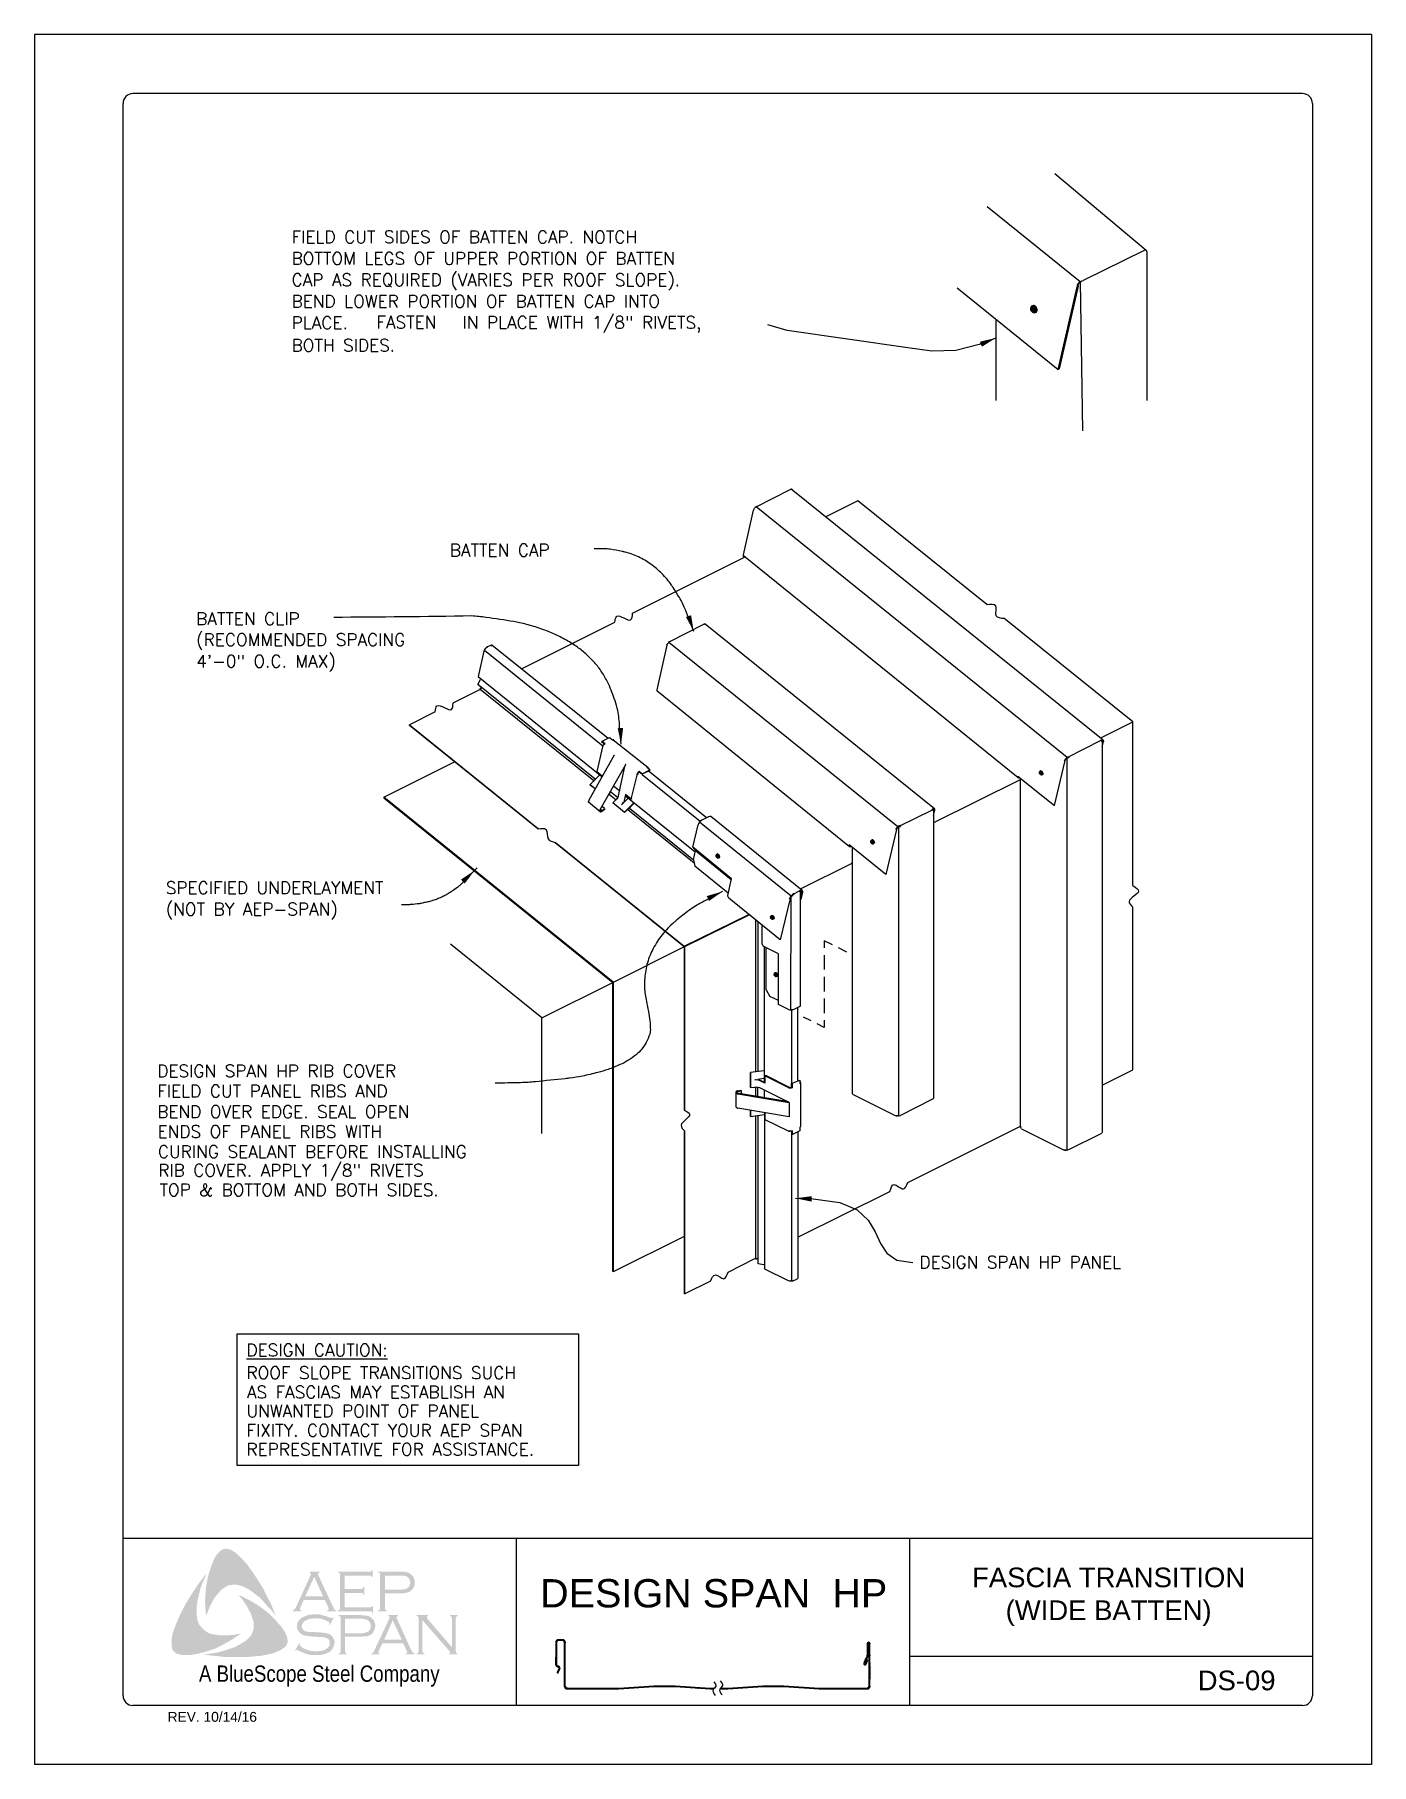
# Model space of a CAD drawing. Extents: x 128.4 to 136.9, y -14.5 to -3.5.
import ezdxf

# ---------------------------------------------------------------- set-up
doc = ezdxf.new("R2010")
doc.units = 0
doc.header["$LTSCALE"] = 0.5
doc.header["$MEASUREMENT"] = 0
doc.layers.get('0').update_dxf_attribs({"linetype": 'CONTINUOUS'})
for name, color, linetype in [('13-TEXT', 7, 'CONTINUOUS'), ('BORDER', 9, 'CONTINUOUS'), ('DIM', 4, 'CONTINUOUS'), ('DWG', 2, 'CONTINUOUS'), ('LAYER_1', 160, 'CONTINUOUS'), ('PEN1', 7, 'CONTINUOUS'), ('PEN2', 7, 'CONTINUOUS')]:
    doc.layers.add(name, color=color, linetype=linetype)
doc.styles.add('ROMAND', font='romand.shx')
doc.styles.get("Standard").update_dxf_attribs({"font": 'romans.shx'})
doc.styles.add('STD', font='simplex.shx', dxfattribs={"height": 0.125})

msp = doc.modelspace()

# ---------------------------------------------------------------- texts
at = {"layer": 'BORDER', "attachment_point": 5, "style": 'ROMAND'}
for s, insert, char_height, width in [('\\pt1.375;{\\fArial|b0|i0|c0|p34;FASCIA TRANSITION\\P(WIDE BATTEN)}', (135.213, -13.461), 0.125, 2.50147), ('\\pt1.98;{\\fArial|b0|i0|c0|p34;DESIGN SPAN  HP }', (132.702, -13.44), 0.18, 2.50147), ('\\pt1.375;{\\fArial|b0|i0|c0|p34;DS-09}', (136.027, -13.994), 0.125, 0.60955), ('\\pt0.6875;{\\fArial|b0|i0|c0|p34;REV. 10/14/16}', (129.514, -14.225), 0.0625, 0.80556)]:
    msp.add_mtext(s, dxfattribs=dict(at, insert=insert, char_height=char_height, width=width))
at = {"layer": 'DIM'}
for s, height, p in [('FIELD CUT SIDES OF BATTEN CAP. NOTCH', 0.07875, (130.018, -4.853)), ('BOTTOM LEGS OF UPPER PORTION OF BATTEN', 0.07875, (130.018, -4.99)), ('CAP AS REQUIRED (VARIES PER ROOF SLOPE).', 0.07875, (130.018, -5.126)), ('BEND LOWER PORTION OF BATTEN CAP INTO', 0.07875, (130.018, -5.263)), ('PLACE. ', 0.0788, (130.018, -5.399)), (' FASTEN', 0.0788, (130.503, -5.395)), ('IN PLACE WITH 1/8" RIVETS,', 0.07875, (131.105, -5.397)), ('BOTH SIDES.', 0.07875, (130.018, -5.542)), ('BATTEN CAP', 0.0788, (131.024, -6.845)), ('BATTEN CLIP', 0.07875, (129.411, -7.281)), ('(RECOMMENDED SPACING', 0.07875, (129.411, -7.414)), ('4\'-0" O.C. MAX)', 0.07875, (129.411, -7.551)), ('SPECIFIED UNDERLAYMENT', 0.07875, (129.218, -8.992)), ('(NOT BY AEP-SPAN)', 0.07875, (129.218, -9.128)), ('DESIGN SPAN HP RIB COVER', 0.07875, (129.164, -10.157)), ('FIELD CUT PANEL RIBS AND', 0.07875, (129.164, -10.285)), ('BEND OVER EDGE. SEAL OPEN', 0.07875, (129.164, -10.416)), ('ENDS OF PANEL RIBS WITH ', 0.07875, (129.166, -10.542)), ('CURING SEALANT BEFORE INSTALLING', 0.07875, (129.168, -10.67)), ('RIB COVER. APPLY 1/8" RIVETS ', 0.07875, (129.17, -10.789)), ('TOP & BOTTOM AND BOTH SIDES.', 0.07875, (129.178, -10.913)), ('DESIGN SPAN HP PANEL', 0.07875, (134.01, -11.373)), ('%%UDESIGN CAUTION:', 0.07875, (129.731, -11.932)), ('ROOF SLOPE TRANSITIONS SUCH', 0.07875, (129.731, -12.076)), ('AS FASCIAS MAY ESTABLISH AN', 0.07875, (129.734, -12.199)), ('UNWANTED POINT OF PANEL', 0.07875, (129.731, -12.319)), ('FIXITY. CONTACT YOUR AEP SPAN', 0.07875, (129.731, -12.442)), ('REPRESENTATIVE FOR ASSISTANCE.', 0.07875, (129.731, -12.563))]:
    msp.add_text(s, height=height, dxfattribs=at).set_placement(p)

# ---------------------------------------------------------------- blocks, each defined once
blk = doc.blocks.new('Blue Logo')
at = {"layer": 'LAYER_1'}
for points in [[(-1.711, 0.897), (-1.683, 0.858), (-1.657, 0.82), (-1.632, 0.781), (-1.606, 0.739), (-1.586, 0.696), (-1.564, 0.656), (-1.545, 0.611), (-1.529, 0.569), (-1.551, 0.599), (-1.578, 0.627), (-1.602, 0.656), (-1.628, 0.684), (-1.657, 0.706), (-1.687, 0.729), (-1.703, 0.739), (-1.719, 0.747), (-1.738, 0.757), (-1.756, 0.763), (-1.774, 0.767), (-1.788, 0.769), (-1.806, 0.767), (-1.823, 0.765), (-1.839, 0.759), (-1.853, 0.751), (-1.867, 0.741), (-1.879, 0.731), (-1.895, 0.712), (-1.91, 0.694), (-1.924, 0.676), (-1.934, 0.656), (-1.946, 0.633), (-1.954, 0.613), (-1.972, 0.569), (-1.976, 0.613), (-1.978, 0.662), (-1.976, 0.706), (-1.972, 0.753), (-1.964, 0.795), (-1.954, 0.84), (-1.94, 0.882), (-1.924, 0.923), (-1.912, 0.947), (-1.903, 0.959), (-1.893, 0.969), (-1.885, 0.98), (-1.873, 0.988), (-1.861, 0.994), (-1.847, 0.996), (-1.837, 0.996), (-1.827, 0.992), (-1.814, 0.99), (-1.806, 0.984), (-1.786, 0.973), (-1.77, 0.959), (-1.754, 0.943), (-1.738, 0.927), (-1.711, 0.897)], [(-2.029, 0.557), (-2.025, 0.538), (-2.019, 0.522), (-2.011, 0.508), (-1.999, 0.494), (-1.986, 0.482), (-1.972, 0.47), (-1.956, 0.461), (-1.94, 0.455), (-1.918, 0.451), (-1.893, 0.447), (-1.869, 0.445), (-1.845, 0.445), (-1.821, 0.447), (-1.796, 0.449), (-1.75, 0.457), (-1.788, 0.431), (-1.829, 0.405), (-1.871, 0.383), (-1.912, 0.362), (-1.956, 0.348), (-1.978, 0.34), (-2.003, 0.334), (-2.025, 0.328), (-2.049, 0.324), (-2.073, 0.32), (-2.096, 0.32), (-2.122, 0.32), (-2.132, 0.322), (-2.144, 0.326), (-2.156, 0.328), (-2.165, 0.334), (-2.175, 0.342), (-2.183, 0.35), (-2.187, 0.36), (-2.189, 0.37), (-2.191, 0.391), (-2.191, 0.411), (-2.189, 0.433), (-2.185, 0.453), (-2.179, 0.474), (-2.165, 0.512), (-2.146, 0.557), (-2.126, 0.599), (-2.104, 0.642), (-2.08, 0.682), (-2.053, 0.723), (-2.027, 0.763), (-1.999, 0.801), (-1.968, 0.84), (-1.997, 0.773), (-2.009, 0.739), (-2.017, 0.704), (-2.025, 0.67), (-2.031, 0.631), (-2.031, 0.613), (-2.031, 0.595), (-2.031, 0.575), (-2.029, 0.557)], [(-1.09, 0.716), (-1.09, 0.623), (-0.93, 0.623), (-0.924, 0.623), (-0.92, 0.627), (-0.916, 0.629), (-0.916, 0.633), (-0.91, 0.633), (-0.91, 0.587), (-0.916, 0.587), (-0.916, 0.593), (-0.92, 0.597), (-0.924, 0.599), (-0.93, 0.599), (-1.133, 0.599), (-1.133, 0.605), (-1.124, 0.607), (-1.122, 0.611), (-1.12, 0.613), (-1.12, 0.621), (-1.12, 0.83), (-1.12, 0.836), (-1.122, 0.84), (-1.126, 0.844), (-1.133, 0.844), (-1.133, 0.85), (-0.932, 0.85), (-0.926, 0.85), (-0.922, 0.852), (-0.92, 0.856), (-0.916, 0.862), (-0.912, 0.862), (-0.912, 0.816), (-0.916, 0.816), (-0.92, 0.822), (-0.922, 0.824), (-0.926, 0.826), (-0.932, 0.826), (-1.09, 0.826), (-1.09, 0.741), (-0.987, 0.741), (-0.981, 0.741), (-0.977, 0.743), (-0.973, 0.747), (-0.973, 0.753), (-0.965, 0.753), (-0.965, 0.704), (-0.973, 0.704), (-0.973, 0.71), (-0.977, 0.714), (-0.981, 0.716), (-0.987, 0.716), (-1.09, 0.716)], [(-1.47, 0.466), (-1.46, 0.443), (-1.456, 0.433), (-1.454, 0.419), (-1.452, 0.407), (-1.454, 0.397), (-1.46, 0.385), (-1.466, 0.374), (-1.483, 0.362), (-1.501, 0.35), (-1.519, 0.342), (-1.539, 0.334), (-1.559, 0.328), (-1.58, 0.324), (-1.62, 0.316), (-1.667, 0.312), (-1.711, 0.308), (-1.76, 0.308), (-1.806, 0.308), (-1.853, 0.308), (-1.899, 0.314), (-1.946, 0.318), (-1.99, 0.324), (-1.954, 0.328), (-1.914, 0.334), (-1.877, 0.342), (-1.839, 0.354), (-1.802, 0.366), (-1.786, 0.372), (-1.768, 0.383), (-1.752, 0.391), (-1.736, 0.401), (-1.719, 0.411), (-1.703, 0.425), (-1.693, 0.437), (-1.683, 0.449), (-1.677, 0.464), (-1.671, 0.48), (-1.669, 0.496), (-1.669, 0.512), (-1.669, 0.53), (-1.675, 0.544), (-1.681, 0.567), (-1.689, 0.589), (-1.701, 0.609), (-1.711, 0.629), (-1.725, 0.65), (-1.738, 0.67), (-1.766, 0.704), (-1.725, 0.684), (-1.683, 0.662), (-1.64, 0.636), (-1.6, 0.607), (-1.582, 0.593), (-1.564, 0.577), (-1.545, 0.559), (-1.529, 0.542), (-1.513, 0.522), (-1.497, 0.506), (-1.483, 0.486), (-1.47, 0.466)], [(-1.159, 0.559), (-1.185, 0.512), (-1.189, 0.514), (-1.187, 0.524), (-1.187, 0.528), (-1.189, 0.53), (-1.201, 0.536), (-1.22, 0.544), (-1.238, 0.551), (-1.258, 0.553), (-1.278, 0.553), (-1.294, 0.553), (-1.311, 0.551), (-1.325, 0.546), (-1.339, 0.54), (-1.349, 0.534), (-1.357, 0.524), (-1.361, 0.516), (-1.363, 0.504), (-1.363, 0.496), (-1.359, 0.488), (-1.353, 0.48), (-1.345, 0.474), (-1.335, 0.47), (-1.321, 0.468), (-1.278, 0.466), (-1.242, 0.464), (-1.216, 0.461), (-1.201, 0.457), (-1.187, 0.453), (-1.179, 0.447), (-1.173, 0.443), (-1.167, 0.437), (-1.163, 0.431), (-1.161, 0.423), (-1.157, 0.417), (-1.155, 0.407), (-1.155, 0.399), (-1.157, 0.383), (-1.161, 0.377), (-1.163, 0.368), (-1.167, 0.362), (-1.171, 0.356), (-1.183, 0.342), (-1.191, 0.338), (-1.201, 0.334), (-1.209, 0.328), (-1.222, 0.326), (-1.244, 0.32), (-1.27, 0.32), (-1.298, 0.32), (-1.313, 0.322), (-1.327, 0.326), (-1.351, 0.334), (-1.383, 0.348), (-1.394, 0.354), (-1.398, 0.352), (-1.402, 0.348), (-1.406, 0.35), (-1.379, 0.397), (-1.375, 0.393), (-1.377, 0.383), (-1.375, 0.381), (-1.371, 0.377), (-1.355, 0.364), (-1.335, 0.356), (-1.313, 0.348), (-1.292, 0.346), (-1.272, 0.344), (-1.25, 0.346), (-1.23, 0.348), (-1.213, 0.356), (-1.201, 0.364), (-1.193, 0.372), (-1.187, 0.381), (-1.185, 0.389), (-1.185, 0.397), (-1.187, 0.409), (-1.187, 0.413), (-1.191, 0.419), (-1.199, 0.425), (-1.211, 0.431), (-1.222, 0.433), (-1.23, 0.435), (-1.284, 0.437), (-1.313, 0.439), (-1.335, 0.443), (-1.349, 0.445), (-1.365, 0.453), (-1.371, 0.457), (-1.375, 0.461), (-1.381, 0.468), (-1.385, 0.474), (-1.39, 0.482), (-1.392, 0.488), (-1.394, 0.496), (-1.394, 0.502), (-1.392, 0.516), (-1.39, 0.528), (-1.383, 0.538), (-1.373, 0.549), (-1.365, 0.557), (-1.355, 0.561), (-1.345, 0.567), (-1.333, 0.571), (-1.321, 0.575), (-1.307, 0.577), (-1.292, 0.579), (-1.276, 0.579), (-1.252, 0.579), (-1.23, 0.573), (-1.207, 0.567), (-1.181, 0.557), (-1.173, 0.555), (-1.169, 0.557), (-1.165, 0.561), (-1.159, 0.559)], [(-0.596, 0.542), (-0.596, 0.346), (-0.594, 0.338), (-0.592, 0.334), (-0.588, 0.332), (-0.582, 0.328), (-0.582, 0.324), (-0.633, 0.324), (-0.633, 0.328), (-0.627, 0.332), (-0.623, 0.334), (-0.623, 0.338), (-0.621, 0.346), (-0.621, 0.553), (-0.623, 0.559), (-0.623, 0.565), (-0.627, 0.567), (-0.633, 0.569), (-0.633, 0.575), (-0.56, 0.575), (-0.56, 0.569), (-0.568, 0.565), (-0.568, 0.563), (-0.568, 0.561), (-0.568, 0.555), (-0.56, 0.546), (-0.408, 0.37), (-0.408, 0.553), (-0.41, 0.559), (-0.412, 0.565), (-0.414, 0.567), (-0.42, 0.569), (-0.42, 0.575), (-0.372, 0.575), (-0.372, 0.569), (-0.378, 0.567), (-0.38, 0.565), (-0.382, 0.559), (-0.384, 0.553), (-0.384, 0.346), (-0.382, 0.338), (-0.38, 0.334), (-0.378, 0.332), (-0.372, 0.328), (-0.372, 0.324), (-0.428, 0.324), (-0.428, 0.328), (-0.422, 0.332), (-0.42, 0.334), (-0.42, 0.336), (-0.422, 0.342), (-0.428, 0.35), (-0.596, 0.542)]]:
    blk.add_hatch(color=7, dxfattribs=at).paths.add_polyline_path(points)
h = blk.add_hatch(color=7, dxfattribs=at)
edge = h.paths.add_edge_path(flags=16)
edge.add_spline(control_points=[(-1.228, 0.694), (-1.228, 0.694), (-1.284, 0.818), (-1.284, 0.818), (-1.284, 0.818), (-1.341, 0.694), (-1.341, 0.694), (-1.341, 0.694), (-1.228, 0.694), (-1.228, 0.694), (-1.228, 0.694), (-1.228, 0.694), (-1.228, 0.694), (-1.228, 0.694), (-1.228, 0.694), (-1.228, 0.694)], knot_values=[0, 0, 0, 0, 1, 1, 1, 2, 2, 2, 3, 3, 3, 4, 4, 4, 5, 5, 5, 5], degree=3, periodic=0)
edge = h.paths.add_edge_path()
edge.add_spline(control_points=[(-1.216, 0.67), (-1.216, 0.67), (-1.351, 0.67), (-1.351, 0.67), (-1.351, 0.67), (-1.373, 0.621), (-1.373, 0.621), (-1.373, 0.621), (-1.373, 0.621), (-1.373, 0.621), (-1.373, 0.621), (-1.375, 0.613), (-1.375, 0.613), (-1.375, 0.613), (-1.375, 0.613), (-1.375, 0.613), (-1.375, 0.613), (-1.375, 0.611), (-1.375, 0.611), (-1.375, 0.611), (-1.373, 0.607), (-1.373, 0.607), (-1.373, 0.607), (-1.365, 0.605), (-1.365, 0.605), (-1.365, 0.605), (-1.365, 0.599), (-1.365, 0.599), (-1.365, 0.599), (-1.42, 0.599), (-1.42, 0.599), (-1.42, 0.599), (-1.42, 0.605), (-1.42, 0.605), (-1.42, 0.605), (-1.42, 0.605), (-1.42, 0.605), (-1.42, 0.605), (-1.414, 0.607), (-1.414, 0.607), (-1.414, 0.607), (-1.41, 0.611), (-1.41, 0.611), (-1.41, 0.611), (-1.41, 0.611), (-1.41, 0.611), (-1.41, 0.611), (-1.404, 0.617), (-1.404, 0.617), (-1.404, 0.617), (-1.398, 0.629), (-1.398, 0.629), (-1.398, 0.629), (-1.307, 0.828), (-1.307, 0.828), (-1.307, 0.828), (-1.307, 0.828), (-1.307, 0.828), (-1.307, 0.828), (-1.305, 0.836), (-1.305, 0.836), (-1.305, 0.836), (-1.305, 0.836), (-1.305, 0.836), (-1.305, 0.836), (-1.305, 0.84), (-1.305, 0.84), (-1.305, 0.84), (-1.307, 0.842), (-1.307, 0.842), (-1.307, 0.842), (-1.313, 0.844), (-1.313, 0.844), (-1.313, 0.844), (-1.313, 0.85), (-1.313, 0.85), (-1.313, 0.85), (-1.25, 0.85), (-1.25, 0.85), (-1.25, 0.85), (-1.25, 0.844), (-1.25, 0.844), (-1.25, 0.844), (-1.25, 0.844), (-1.25, 0.844), (-1.25, 0.844), (-1.258, 0.842), (-1.258, 0.842), (-1.258, 0.842), (-1.26, 0.84), (-1.26, 0.84), (-1.26, 0.84), (-1.26, 0.836), (-1.26, 0.836), (-1.26, 0.836), (-1.26, 0.836), (-1.26, 0.836), (-1.26, 0.836), (-1.258, 0.828), (-1.258, 0.828), (-1.258, 0.828), (-1.169, 0.636), (-1.169, 0.636), (-1.169, 0.636), (-1.169, 0.636), (-1.169, 0.636), (-1.169, 0.636), (-1.161, 0.621), (-1.161, 0.621), (-1.161, 0.621), (-1.157, 0.611), (-1.157, 0.611), (-1.157, 0.611), (-1.157, 0.611), (-1.157, 0.611), (-1.157, 0.611), (-1.153, 0.607), (-1.153, 0.607), (-1.153, 0.607), (-1.143, 0.605), (-1.143, 0.605), (-1.143, 0.605), (-1.143, 0.599), (-1.143, 0.599), (-1.143, 0.599), (-1.201, 0.599), (-1.201, 0.599), (-1.201, 0.599), (-1.201, 0.605), (-1.201, 0.605), (-1.201, 0.605), (-1.201, 0.605), (-1.201, 0.605), (-1.201, 0.605), (-1.197, 0.607), (-1.197, 0.607), (-1.197, 0.607), (-1.195, 0.607), (-1.195, 0.607), (-1.195, 0.607), (-1.193, 0.611), (-1.193, 0.611), (-1.193, 0.611), (-1.191, 0.613), (-1.191, 0.613), (-1.191, 0.613), (-1.191, 0.613), (-1.191, 0.613), (-1.191, 0.613), (-1.193, 0.617), (-1.193, 0.617), (-1.193, 0.617), (-1.195, 0.625), (-1.195, 0.625), (-1.195, 0.625), (-1.216, 0.67), (-1.216, 0.67), (-1.216, 0.67), (-1.216, 0.67), (-1.216, 0.67), (-1.216, 0.67), (-1.216, 0.67), (-1.216, 0.67)], knot_values=[0, 0, 0, 0, 1, 1, 1, 2, 2, 2, 3, 3, 3, 4, 4, 4, 5, 5, 5, 6, 6, 6, 7, 7, 7, 8, 8, 8, 9, 9, 9, 10, 10, 10, 11, 11, 11, 12, 12, 12, 13, 13, 13, 14, 14, 14, 15, 15, 15, 16, 16, 16, 17, 17, 17, 18, 18, 18, 19, 19, 19, 20, 20, 20, 21, 21, 21, 22, 22, 22, 23, 23, 23, 24, 24, 24, 25, 25, 25, 26, 26, 26, 27, 27, 27, 28, 28, 28, 29, 29, 29, 30, 30, 30, 31, 31, 31, 32, 32, 32, 33, 33, 33, 34, 34, 34, 35, 35, 35, 36, 36, 36, 37, 37, 37, 38, 38, 38, 39, 39, 39, 40, 40, 40, 41, 41, 41, 42, 42, 42, 43, 43, 43, 44, 44, 44, 45, 45, 45, 46, 46, 46, 47, 47, 47, 48, 48, 48, 49, 49, 49, 50, 50, 50, 51, 51, 51, 52, 52, 52, 53, 53, 53, 54, 54, 54, 54], degree=3, periodic=0)
h = blk.add_hatch(color=7, dxfattribs=at)
edge = h.paths.add_edge_path(flags=16)
edge.add_spline(control_points=[(-0.835, 0.737), (-0.835, 0.737), (-0.742, 0.737), (-0.742, 0.737), (-0.742, 0.737), (-0.742, 0.737), (-0.742, 0.737), (-0.742, 0.737), (-0.724, 0.737), (-0.724, 0.737), (-0.724, 0.737), (-0.71, 0.739), (-0.71, 0.739), (-0.71, 0.739), (-0.71, 0.739), (-0.71, 0.739), (-0.71, 0.739), (-0.7, 0.741), (-0.7, 0.741), (-0.7, 0.741), (-0.693, 0.745), (-0.693, 0.745), (-0.693, 0.745), (-0.693, 0.745), (-0.693, 0.745), (-0.693, 0.745), (-0.685, 0.751), (-0.685, 0.751), (-0.685, 0.751), (-0.679, 0.759), (-0.679, 0.759), (-0.679, 0.759), (-0.675, 0.769), (-0.675, 0.769), (-0.675, 0.769), (-0.673, 0.781), (-0.673, 0.781), (-0.673, 0.781), (-0.673, 0.781), (-0.673, 0.781), (-0.673, 0.781), (-0.675, 0.793), (-0.675, 0.793), (-0.675, 0.793), (-0.679, 0.803), (-0.679, 0.803), (-0.679, 0.803), (-0.685, 0.812), (-0.685, 0.812), (-0.685, 0.812), (-0.693, 0.818), (-0.693, 0.818), (-0.693, 0.818), (-0.693, 0.818), (-0.693, 0.818), (-0.693, 0.818), (-0.7, 0.822), (-0.7, 0.822), (-0.7, 0.822), (-0.71, 0.824), (-0.71, 0.824), (-0.71, 0.824), (-0.71, 0.824), (-0.71, 0.824), (-0.71, 0.824), (-0.724, 0.826), (-0.724, 0.826), (-0.724, 0.826), (-0.742, 0.826), (-0.742, 0.826), (-0.742, 0.826), (-0.835, 0.826), (-0.835, 0.826), (-0.835, 0.826), (-0.835, 0.737), (-0.835, 0.737), (-0.835, 0.737), (-0.835, 0.737), (-0.835, 0.737), (-0.835, 0.737), (-0.835, 0.737), (-0.835, 0.737)], knot_values=[0, 0, 0, 0, 1, 1, 1, 2, 2, 2, 3, 3, 3, 4, 4, 4, 5, 5, 5, 6, 6, 6, 7, 7, 7, 8, 8, 8, 9, 9, 9, 10, 10, 10, 11, 11, 11, 12, 12, 12, 13, 13, 13, 14, 14, 14, 15, 15, 15, 16, 16, 16, 17, 17, 17, 18, 18, 18, 19, 19, 19, 20, 20, 20, 21, 21, 21, 22, 22, 22, 23, 23, 23, 24, 24, 24, 25, 25, 25, 26, 26, 26, 27, 27, 27, 27], degree=3, periodic=0)
edge = h.paths.add_edge_path()
edge.add_spline(control_points=[(-0.835, 0.712), (-0.835, 0.712), (-0.835, 0.619), (-0.835, 0.619), (-0.835, 0.619), (-0.835, 0.619), (-0.835, 0.619), (-0.835, 0.619), (-0.835, 0.613), (-0.835, 0.613), (-0.835, 0.613), (-0.833, 0.611), (-0.833, 0.611), (-0.833, 0.611), (-0.833, 0.611), (-0.833, 0.611), (-0.833, 0.611), (-0.829, 0.607), (-0.829, 0.607), (-0.829, 0.607), (-0.825, 0.605), (-0.825, 0.605), (-0.825, 0.605), (-0.825, 0.599), (-0.825, 0.599), (-0.825, 0.599), (-0.876, 0.599), (-0.876, 0.599), (-0.876, 0.599), (-0.876, 0.605), (-0.876, 0.605), (-0.876, 0.605), (-0.876, 0.605), (-0.876, 0.605), (-0.876, 0.605), (-0.872, 0.607), (-0.872, 0.607), (-0.872, 0.607), (-0.867, 0.611), (-0.867, 0.611), (-0.867, 0.611), (-0.867, 0.611), (-0.867, 0.611), (-0.867, 0.611), (-0.865, 0.613), (-0.865, 0.613), (-0.865, 0.613), (-0.865, 0.619), (-0.865, 0.619), (-0.865, 0.619), (-0.865, 0.832), (-0.865, 0.832), (-0.865, 0.832), (-0.865, 0.832), (-0.865, 0.832), (-0.865, 0.832), (-0.865, 0.836), (-0.865, 0.836), (-0.865, 0.836), (-0.867, 0.84), (-0.867, 0.84), (-0.867, 0.84), (-0.867, 0.84), (-0.867, 0.84), (-0.867, 0.84), (-0.872, 0.844), (-0.872, 0.844), (-0.872, 0.844), (-0.876, 0.844), (-0.876, 0.844), (-0.876, 0.844), (-0.876, 0.85), (-0.876, 0.85), (-0.876, 0.85), (-0.744, 0.85), (-0.744, 0.85), (-0.744, 0.85), (-0.744, 0.85), (-0.744, 0.85), (-0.744, 0.85), (-0.72, 0.85), (-0.72, 0.85), (-0.72, 0.85), (-0.7, 0.848), (-0.7, 0.848), (-0.7, 0.848), (-0.7, 0.848), (-0.7, 0.848), (-0.7, 0.848), (-0.685, 0.844), (-0.685, 0.844), (-0.685, 0.844), (-0.673, 0.836), (-0.673, 0.836), (-0.673, 0.836), (-0.673, 0.836), (-0.673, 0.836), (-0.673, 0.836), (-0.667, 0.832), (-0.667, 0.832), (-0.667, 0.832), (-0.663, 0.828), (-0.663, 0.828), (-0.663, 0.828), (-0.653, 0.816), (-0.653, 0.816), (-0.653, 0.816), (-0.653, 0.816), (-0.653, 0.816), (-0.653, 0.816), (-0.651, 0.808), (-0.651, 0.808), (-0.651, 0.808), (-0.647, 0.799), (-0.647, 0.799), (-0.647, 0.799), (-0.645, 0.791), (-0.645, 0.791), (-0.645, 0.791), (-0.645, 0.781), (-0.645, 0.781), (-0.645, 0.781), (-0.645, 0.781), (-0.645, 0.781), (-0.645, 0.781), (-0.645, 0.769), (-0.645, 0.769), (-0.645, 0.769), (-0.649, 0.759), (-0.649, 0.759), (-0.649, 0.759), (-0.653, 0.747), (-0.653, 0.747), (-0.653, 0.747), (-0.659, 0.739), (-0.659, 0.739), (-0.659, 0.739), (-0.659, 0.739), (-0.659, 0.739), (-0.659, 0.739), (-0.667, 0.733), (-0.667, 0.733), (-0.667, 0.733), (-0.673, 0.725), (-0.673, 0.725), (-0.673, 0.725), (-0.681, 0.721), (-0.681, 0.721), (-0.681, 0.721), (-0.691, 0.718), (-0.691, 0.718), (-0.691, 0.718), (-0.691, 0.718), (-0.691, 0.718), (-0.691, 0.718), (-0.702, 0.716), (-0.702, 0.716), (-0.702, 0.716), (-0.714, 0.714), (-0.714, 0.714), (-0.714, 0.714), (-0.744, 0.712), (-0.744, 0.712), (-0.744, 0.712), (-0.835, 0.712), (-0.835, 0.712), (-0.835, 0.712), (-0.835, 0.712), (-0.835, 0.712), (-0.835, 0.712), (-0.835, 0.712), (-0.835, 0.712)], knot_values=[0, 0, 0, 0, 1, 1, 1, 2, 2, 2, 3, 3, 3, 4, 4, 4, 5, 5, 5, 6, 6, 6, 7, 7, 7, 8, 8, 8, 9, 9, 9, 10, 10, 10, 11, 11, 11, 12, 12, 12, 13, 13, 13, 14, 14, 14, 15, 15, 15, 16, 16, 16, 17, 17, 17, 18, 18, 18, 19, 19, 19, 20, 20, 20, 21, 21, 21, 22, 22, 22, 23, 23, 23, 24, 24, 24, 25, 25, 25, 26, 26, 26, 27, 27, 27, 28, 28, 28, 29, 29, 29, 30, 30, 30, 31, 31, 31, 32, 32, 32, 33, 33, 33, 34, 34, 34, 35, 35, 35, 36, 36, 36, 37, 37, 37, 38, 38, 38, 39, 39, 39, 40, 40, 40, 41, 41, 41, 42, 42, 42, 43, 43, 43, 44, 44, 44, 45, 45, 45, 46, 46, 46, 47, 47, 47, 48, 48, 48, 49, 49, 49, 50, 50, 50, 51, 51, 51, 52, 52, 52, 53, 53, 53, 54, 54, 54, 55, 55, 55, 56, 56, 56, 57, 57, 57, 57], degree=3, periodic=0)
h = blk.add_hatch(color=7, dxfattribs=at)
edge = h.paths.add_edge_path(flags=16)
edge.add_spline(control_points=[(-1.088, 0.459), (-1.088, 0.459), (-0.993, 0.459), (-0.993, 0.459), (-0.993, 0.459), (-0.993, 0.459), (-0.993, 0.459), (-0.993, 0.459), (-0.975, 0.459), (-0.975, 0.459), (-0.975, 0.459), (-0.963, 0.461), (-0.963, 0.461), (-0.963, 0.461), (-0.963, 0.461), (-0.963, 0.461), (-0.963, 0.461), (-0.952, 0.466), (-0.952, 0.466), (-0.952, 0.466), (-0.944, 0.468), (-0.944, 0.468), (-0.944, 0.468), (-0.944, 0.468), (-0.944, 0.468), (-0.944, 0.468), (-0.936, 0.474), (-0.936, 0.474), (-0.936, 0.474), (-0.93, 0.484), (-0.93, 0.484), (-0.93, 0.484), (-0.926, 0.494), (-0.926, 0.494), (-0.926, 0.494), (-0.924, 0.506), (-0.924, 0.506), (-0.924, 0.506), (-0.924, 0.506), (-0.924, 0.506), (-0.924, 0.506), (-0.926, 0.516), (-0.926, 0.516), (-0.926, 0.516), (-0.93, 0.528), (-0.93, 0.528), (-0.93, 0.528), (-0.936, 0.536), (-0.936, 0.536), (-0.936, 0.536), (-0.944, 0.542), (-0.944, 0.542), (-0.944, 0.542), (-0.944, 0.542), (-0.944, 0.542), (-0.944, 0.542), (-0.952, 0.546), (-0.952, 0.546), (-0.952, 0.546), (-0.963, 0.549), (-0.963, 0.549), (-0.963, 0.549), (-0.963, 0.549), (-0.963, 0.549), (-0.963, 0.549), (-0.975, 0.551), (-0.975, 0.551), (-0.975, 0.551), (-0.993, 0.551), (-0.993, 0.551), (-0.993, 0.551), (-1.088, 0.551), (-1.088, 0.551), (-1.088, 0.551), (-1.088, 0.459), (-1.088, 0.459), (-1.088, 0.459), (-1.088, 0.459), (-1.088, 0.459), (-1.088, 0.459), (-1.088, 0.459), (-1.088, 0.459)], knot_values=[0, 0, 0, 0, 1, 1, 1, 2, 2, 2, 3, 3, 3, 4, 4, 4, 5, 5, 5, 6, 6, 6, 7, 7, 7, 8, 8, 8, 9, 9, 9, 10, 10, 10, 11, 11, 11, 12, 12, 12, 13, 13, 13, 14, 14, 14, 15, 15, 15, 16, 16, 16, 17, 17, 17, 18, 18, 18, 19, 19, 19, 20, 20, 20, 21, 21, 21, 22, 22, 22, 23, 23, 23, 24, 24, 24, 25, 25, 25, 26, 26, 26, 27, 27, 27, 27], degree=3, periodic=0)
edge = h.paths.add_edge_path()
edge.add_spline(control_points=[(-1.088, 0.437), (-1.088, 0.437), (-1.088, 0.342), (-1.088, 0.342), (-1.088, 0.342), (-1.088, 0.342), (-1.088, 0.342), (-1.088, 0.342), (-1.086, 0.338), (-1.086, 0.338), (-1.086, 0.338), (-1.084, 0.334), (-1.084, 0.334), (-1.084, 0.334), (-1.084, 0.334), (-1.084, 0.334), (-1.084, 0.334), (-1.082, 0.332), (-1.082, 0.332), (-1.082, 0.332), (-1.076, 0.328), (-1.076, 0.328), (-1.076, 0.328), (-1.076, 0.324), (-1.076, 0.324), (-1.076, 0.324), (-1.128, 0.324), (-1.128, 0.324), (-1.128, 0.324), (-1.128, 0.328), (-1.128, 0.328), (-1.128, 0.328), (-1.128, 0.328), (-1.128, 0.328), (-1.128, 0.328), (-1.122, 0.332), (-1.122, 0.332), (-1.122, 0.332), (-1.118, 0.334), (-1.118, 0.334), (-1.118, 0.334), (-1.118, 0.334), (-1.118, 0.334), (-1.118, 0.334), (-1.118, 0.338), (-1.118, 0.338), (-1.118, 0.338), (-1.116, 0.342), (-1.116, 0.342), (-1.116, 0.342), (-1.116, 0.557), (-1.116, 0.557), (-1.116, 0.557), (-1.116, 0.557), (-1.116, 0.557), (-1.116, 0.557), (-1.118, 0.561), (-1.118, 0.561), (-1.118, 0.561), (-1.118, 0.565), (-1.118, 0.565), (-1.118, 0.565), (-1.118, 0.565), (-1.118, 0.565), (-1.118, 0.565), (-1.122, 0.567), (-1.122, 0.567), (-1.122, 0.567), (-1.128, 0.569), (-1.128, 0.569), (-1.128, 0.569), (-1.128, 0.575), (-1.128, 0.575), (-1.128, 0.575), (-0.997, 0.575), (-0.997, 0.575), (-0.997, 0.575), (-0.997, 0.575), (-0.997, 0.575), (-0.997, 0.575), (-0.973, 0.573), (-0.973, 0.573), (-0.973, 0.573), (-0.952, 0.571), (-0.952, 0.571), (-0.952, 0.571), (-0.952, 0.571), (-0.952, 0.571), (-0.952, 0.571), (-0.938, 0.567), (-0.938, 0.567), (-0.938, 0.567), (-0.924, 0.561), (-0.924, 0.561), (-0.924, 0.561), (-0.924, 0.561), (-0.924, 0.561), (-0.924, 0.561), (-0.92, 0.557), (-0.92, 0.557), (-0.92, 0.557), (-0.914, 0.551), (-0.914, 0.551), (-0.914, 0.551), (-0.904, 0.54), (-0.904, 0.54), (-0.904, 0.54), (-0.904, 0.54), (-0.904, 0.54), (-0.904, 0.54), (-0.902, 0.532), (-0.902, 0.532), (-0.902, 0.532), (-0.898, 0.522), (-0.898, 0.522), (-0.898, 0.522), (-0.896, 0.516), (-0.896, 0.516), (-0.896, 0.516), (-0.896, 0.506), (-0.896, 0.506), (-0.896, 0.506), (-0.896, 0.506), (-0.896, 0.506), (-0.896, 0.506), (-0.898, 0.494), (-0.898, 0.494), (-0.898, 0.494), (-0.9, 0.482), (-0.9, 0.482), (-0.9, 0.482), (-0.906, 0.472), (-0.906, 0.472), (-0.906, 0.472), (-0.912, 0.461), (-0.912, 0.461), (-0.912, 0.461), (-0.912, 0.461), (-0.912, 0.461), (-0.912, 0.461), (-0.918, 0.455), (-0.918, 0.455), (-0.918, 0.455), (-0.926, 0.449), (-0.926, 0.449), (-0.926, 0.449), (-0.934, 0.445), (-0.934, 0.445), (-0.934, 0.445), (-0.944, 0.441), (-0.944, 0.441), (-0.944, 0.441), (-0.944, 0.441), (-0.944, 0.441), (-0.944, 0.441), (-0.952, 0.439), (-0.952, 0.439), (-0.952, 0.439), (-0.965, 0.439), (-0.965, 0.439), (-0.965, 0.439), (-0.997, 0.437), (-0.997, 0.437), (-0.997, 0.437), (-1.088, 0.437), (-1.088, 0.437), (-1.088, 0.437), (-1.088, 0.437), (-1.088, 0.437), (-1.088, 0.437), (-1.088, 0.437), (-1.088, 0.437)], knot_values=[0, 0, 0, 0, 1, 1, 1, 2, 2, 2, 3, 3, 3, 4, 4, 4, 5, 5, 5, 6, 6, 6, 7, 7, 7, 8, 8, 8, 9, 9, 9, 10, 10, 10, 11, 11, 11, 12, 12, 12, 13, 13, 13, 14, 14, 14, 15, 15, 15, 16, 16, 16, 17, 17, 17, 18, 18, 18, 19, 19, 19, 20, 20, 20, 21, 21, 21, 22, 22, 22, 23, 23, 23, 24, 24, 24, 25, 25, 25, 26, 26, 26, 27, 27, 27, 28, 28, 28, 29, 29, 29, 30, 30, 30, 31, 31, 31, 32, 32, 32, 33, 33, 33, 34, 34, 34, 35, 35, 35, 36, 36, 36, 37, 37, 37, 38, 38, 38, 39, 39, 39, 40, 40, 40, 41, 41, 41, 42, 42, 42, 43, 43, 43, 44, 44, 44, 45, 45, 45, 46, 46, 46, 47, 47, 47, 48, 48, 48, 49, 49, 49, 50, 50, 50, 51, 51, 51, 52, 52, 52, 53, 53, 53, 54, 54, 54, 55, 55, 55, 56, 56, 56, 57, 57, 57, 57], degree=3, periodic=0)
h = blk.add_hatch(color=7, dxfattribs=at)
edge = h.paths.add_edge_path(flags=16)
edge.add_spline(control_points=[(-0.728, 0.419), (-0.728, 0.419), (-0.785, 0.542), (-0.785, 0.542), (-0.785, 0.542), (-0.839, 0.419), (-0.839, 0.419), (-0.839, 0.419), (-0.728, 0.419), (-0.728, 0.419), (-0.728, 0.419), (-0.728, 0.419), (-0.728, 0.419), (-0.728, 0.419), (-0.728, 0.419), (-0.728, 0.419)], knot_values=[0, 0, 0, 0, 1, 1, 1, 2, 2, 2, 3, 3, 3, 4, 4, 4, 5, 5, 5, 5], degree=3, periodic=0)
edge = h.paths.add_edge_path()
edge.add_spline(control_points=[(-0.718, 0.395), (-0.718, 0.395), (-0.851, 0.395), (-0.851, 0.395), (-0.851, 0.395), (-0.874, 0.346), (-0.874, 0.346), (-0.874, 0.346), (-0.874, 0.346), (-0.874, 0.346), (-0.874, 0.346), (-0.876, 0.336), (-0.876, 0.336), (-0.876, 0.336), (-0.876, 0.336), (-0.876, 0.336), (-0.876, 0.336), (-0.876, 0.334), (-0.876, 0.334), (-0.876, 0.334), (-0.874, 0.332), (-0.874, 0.332), (-0.874, 0.332), (-0.865, 0.328), (-0.865, 0.328), (-0.865, 0.328), (-0.865, 0.324), (-0.865, 0.324), (-0.865, 0.324), (-0.922, 0.324), (-0.922, 0.324), (-0.922, 0.324), (-0.922, 0.328), (-0.922, 0.328), (-0.922, 0.328), (-0.922, 0.328), (-0.922, 0.328), (-0.922, 0.328), (-0.916, 0.332), (-0.916, 0.332), (-0.916, 0.332), (-0.91, 0.334), (-0.91, 0.334), (-0.91, 0.334), (-0.91, 0.334), (-0.91, 0.334), (-0.91, 0.334), (-0.906, 0.342), (-0.906, 0.342), (-0.906, 0.342), (-0.9, 0.354), (-0.9, 0.354), (-0.9, 0.354), (-0.807, 0.551), (-0.807, 0.551), (-0.807, 0.551), (-0.807, 0.551), (-0.807, 0.551), (-0.807, 0.551), (-0.805, 0.561), (-0.805, 0.561), (-0.805, 0.561), (-0.805, 0.561), (-0.805, 0.561), (-0.805, 0.561), (-0.805, 0.565), (-0.805, 0.565), (-0.805, 0.565), (-0.807, 0.565), (-0.807, 0.565), (-0.807, 0.565), (-0.813, 0.569), (-0.813, 0.569), (-0.813, 0.569), (-0.813, 0.575), (-0.813, 0.575), (-0.813, 0.575), (-0.752, 0.575), (-0.752, 0.575), (-0.752, 0.575), (-0.752, 0.569), (-0.752, 0.569), (-0.752, 0.569), (-0.752, 0.569), (-0.752, 0.569), (-0.752, 0.569), (-0.758, 0.565), (-0.758, 0.565), (-0.758, 0.565), (-0.76, 0.565), (-0.76, 0.565), (-0.76, 0.565), (-0.762, 0.561), (-0.762, 0.561), (-0.762, 0.561), (-0.762, 0.561), (-0.762, 0.561), (-0.762, 0.561), (-0.758, 0.551), (-0.758, 0.551), (-0.758, 0.551), (-0.671, 0.36), (-0.671, 0.36), (-0.671, 0.36), (-0.671, 0.36), (-0.671, 0.36), (-0.671, 0.36), (-0.661, 0.344), (-0.661, 0.344), (-0.661, 0.344), (-0.657, 0.334), (-0.657, 0.334), (-0.657, 0.334), (-0.657, 0.334), (-0.657, 0.334), (-0.657, 0.334), (-0.651, 0.332), (-0.651, 0.332), (-0.651, 0.332), (-0.645, 0.328), (-0.645, 0.328), (-0.645, 0.328), (-0.645, 0.324), (-0.645, 0.324), (-0.645, 0.324), (-0.704, 0.324), (-0.704, 0.324), (-0.704, 0.324), (-0.704, 0.328), (-0.704, 0.328), (-0.704, 0.328), (-0.704, 0.328), (-0.704, 0.328), (-0.704, 0.328), (-0.7, 0.33), (-0.7, 0.33), (-0.7, 0.33), (-0.695, 0.332), (-0.695, 0.332), (-0.695, 0.332), (-0.693, 0.334), (-0.693, 0.334), (-0.693, 0.334), (-0.693, 0.338), (-0.693, 0.338), (-0.693, 0.338), (-0.693, 0.338), (-0.693, 0.338), (-0.693, 0.338), (-0.693, 0.342), (-0.693, 0.342), (-0.693, 0.342), (-0.697, 0.348), (-0.697, 0.348), (-0.697, 0.348), (-0.718, 0.395), (-0.718, 0.395), (-0.718, 0.395), (-0.718, 0.395), (-0.718, 0.395), (-0.718, 0.395), (-0.718, 0.395), (-0.718, 0.395)], knot_values=[0, 0, 0, 0, 1, 1, 1, 2, 2, 2, 3, 3, 3, 4, 4, 4, 5, 5, 5, 6, 6, 6, 7, 7, 7, 8, 8, 8, 9, 9, 9, 10, 10, 10, 11, 11, 11, 12, 12, 12, 13, 13, 13, 14, 14, 14, 15, 15, 15, 16, 16, 16, 17, 17, 17, 18, 18, 18, 19, 19, 19, 20, 20, 20, 21, 21, 21, 22, 22, 22, 23, 23, 23, 24, 24, 24, 25, 25, 25, 26, 26, 26, 27, 27, 27, 28, 28, 28, 29, 29, 29, 30, 30, 30, 31, 31, 31, 32, 32, 32, 33, 33, 33, 34, 34, 34, 35, 35, 35, 36, 36, 36, 37, 37, 37, 38, 38, 38, 39, 39, 39, 40, 40, 40, 41, 41, 41, 42, 42, 42, 43, 43, 43, 44, 44, 44, 45, 45, 45, 46, 46, 46, 47, 47, 47, 48, 48, 48, 49, 49, 49, 50, 50, 50, 51, 51, 51, 52, 52, 52, 53, 53, 53, 54, 54, 54, 54], degree=3, periodic=0)
at = {"insert": (-2.017, 0.254), "char_height": 0.10359, "width": 1.55518, "attachment_point": 1, "style": 'STD'}
blk.add_mtext('{\\fArial Narrow|b0|i0|c0|p34;A BlueScope Steel Company}', dxfattribs=at)

# ---------------------------------------------------------------- linework, layer by layer
at = {"layer": '13-TEXT'}
msp.add_line((134.899, -5.653), (134.893, -5.657), dxfattribs=at)
msp.add_arc((135.445, -4.908), 0.0114, 2.8095, 100.8436, dxfattribs=at)
at = {"layer": 'BORDER'}
for p, q in [((136.884, -3.527), (128.384, -3.527)), ((128.384, -3.527), (128.384, -14.527)), ((136.884, -3.527), (136.884, -14.527)), ((136.446, -3.902), (129.009, -3.902)), ((128.946, -3.965), (128.946, -14.09)), ((136.509, -3.965), (136.509, -14.09)), ((136.509, -13.09), (128.946, -13.09)), ((131.446, -13.09), (131.446, -14.152)), ((133.946, -13.09), (133.946, -14.152)), ((131.742, -13.734), (131.714, -13.734)), ((131.742, -13.74), (131.714, -13.74)), ((131.698, -13.751), (131.698, -13.894)), ((131.698, -13.894), (131.698, -13.846)), ((131.703, -13.751), (131.703, -13.894)), ((131.753, -14.031), (131.753, -13.751)), ((131.758, -14.031), (131.758, -13.751)), ((133.677, -13.837), (133.656, -13.882)), ((133.682, -13.84), (133.661, -13.884)), ((133.678, -13.758), (133.678, -13.833)), ((133.684, -13.758), (133.684, -13.833)), ((133.687, -13.755), (133.687, -13.755)), ((133.69, -14.031), (133.69, -13.758)), ((133.695, -14.031), (133.695, -13.758)), ((136.509, -13.84), (133.946, -13.84)), ((131.719, -13.916), (131.706, -13.942)), ((131.711, -13.945), (131.706, -13.942)), ((131.711, -13.901), (131.711, -13.901)), ((131.711, -13.906), (131.712, -13.906)), ((131.724, -13.918), (131.711, -13.945)), ((133.661, -13.893), (133.661, -13.893)), ((133.663, -13.888), (133.663, -13.888)), ((133.667, -13.887), (133.678, -13.863)), ((133.672, -13.889), (133.683, -13.865)), ((133.683, -13.865), (133.678, -13.863)), ((133.695, -13.901), (133.695, -13.984)), ((131.77, -14.042), (132.098, -14.042)), ((131.77, -14.047), (132.098, -14.047)), ((132.098, -14.042), (132.321, -14.027)), ((132.098, -14.047), (132.321, -14.032)), ((132.321, -14.027), (132.456, -14.027)), ((132.321, -14.032), (132.456, -14.032)), ((132.456, -14.027), (132.679, -14.042)), ((132.456, -14.032), (132.679, -14.047)), ((132.679, -14.042), (132.706, -14.042)), ((132.679, -14.047), (132.701, -14.047)), ((132.741, -14.047), (132.791, -14.047)), ((132.745, -14.042), (132.791, -14.042)), ((132.791, -14.042), (133.015, -14.027)), ((132.791, -14.047), (133.015, -14.032)), ((133.015, -14.027), (133.149, -14.027)), ((133.015, -14.032), (133.149, -14.032)), ((133.149, -14.027), (133.373, -14.042)), ((133.149, -14.032), (133.373, -14.047)), ((133.373, -14.042), (133.679, -14.042)), ((133.373, -14.047), (133.679, -14.047)), ((136.446, -14.152), (129.009, -14.152)), ((136.884, -14.527), (128.384, -14.527))]:
    msp.add_line(p, q, dxfattribs=at)
for centre, radius, start, end in [((129.009, -3.965), 0.0625, 90, 180), ((136.446, -3.965), 0.0625, 0, 90), ((131.714, -13.751), 0.0165, 90, 180), ((131.714, -13.751), 0.0111, 90, 180), ((131.742, -13.751), 0.0165, 0, 90), ((131.742, -13.751), 0.0111, 0, 90), ((133.687, -13.758), 0.00841, 90, 180), ((133.687, -13.758), 0.00841, 0, 90), ((133.667, -13.833), 0.0111, 335, 0), ((133.667, -13.833), 0.0165, 335, 0), ((133.687, -13.758), 0.00304, 90, 180), ((133.687, -13.758), 0.00304, 360, 90), ((131.71, -13.894), 0.0125, 180, 274), ((131.71, -13.894), 0.00716, 180, 274), ((131.712, -13.913), 0.0125, 335, 94), ((131.712, -13.913), 0.00716, 335, 94), ((133.664, -13.886), 0.00841, 155, 245), ((133.664, -13.886), 0.00304, 155, 245), ((133.664, -13.886), 0.00841, 245, 335), ((133.664, -13.886), 0.00304, 245, 335), ((131.77, -14.031), 0.0165, 180, 270), ((131.77, -14.031), 0.0111, 180, 270), ((133.679, -14.031), 0.0111, 270, 360), ((133.679, -14.031), 0.0165, 270, 0), ((129.009, -14.09), 0.0625, 180, 270), ((136.446, -14.09), 0.0625, 270, 0)]:
    msp.add_arc(centre, radius, start, end, dxfattribs=at)
for points in [[(132.702, -14.001), (132.715, -14.03), (132.698, -14.053), (132.712, -14.089)], [(132.744, -13.996), (132.758, -14.026), (132.741, -14.048), (132.755, -14.085)]]:
    msp.add_spline(points, degree=3, dxfattribs=at)
for p in [(131.758, -13.751), (133.668, -13.858), (133.678, -13.835), (133.678, -13.835), (133.695, -13.758), (133.695, -13.835), (131.711, -13.945), (131.711, -13.945), (133.695, -13.884), (133.695, -13.89), (131.758, -14.031), (131.77, -14.042), (132.604, -14.042), (132.604, -14.042), (133.679, -14.042), (133.695, -13.973), (133.695, -14.031)]:
    msp.add_point(p, dxfattribs=at)
at = {"layer": 'DIM', "color": 5}
for points in [[(134.391, -5.498), (134.241, -5.536), (134.09, -5.54), (133.937, -5.518), (133.169, -5.408), (133.047, -5.373)], [(134.496, -5.457), (134.391, -5.498)], [(132.575, -7.322), (132.535, -7.218)], [(132.113, -8.04), (132.104, -7.928)], [(131.198, -8.825), (131.12, -8.906)], [(132.758, -8.976), (132.659, -9.029)], [(133.222, -10.927), (133.334, -10.931)], [(133.334, -10.931), (133.503, -10.953), (133.614, -11.001), (133.684, -11.067), (133.728, -11.141), (133.762, -11.214), (133.803, -11.276), (133.866, -11.32), (133.968, -11.335)]]:
    msp.add_lwpolyline(points, dxfattribs=at)
for points, format in [([(134.496, -5.456, 0, 0.0344, 0), (134.401, -5.496, 0.0344, 0.0344, 0)], "xyseb"), ([(132.535, -7.218, 0.016589), (132.508, -7.153, 0.028081), (132.489, -7.116, 0.003812), (132.445, -7.044, 0.016715), (132.434, -7.028, 0.020303), (132.406, -6.991, 0.019391), (132.372, -6.954, 0.022105), (132.339, -6.923, 0.021573), (132.302, -6.895, 0.022662), (132.264, -6.87, 0.022635), (132.224, -6.849, 0.021744), (132.181, -6.831, 0.022228), (132.138, -6.818, 0.019651), (132.119, -6.813, 0.005056), (132.044, -6.8, 0.032479), (132.005, -6.797, 0.01938), (131.941, -6.797)], "xyb"), ([(132.104, -7.928, 0.028857), (132.092, -7.826, 0.04543), (132.075, -7.763, 0.01019), (132.033, -7.656, 0.029791), (132.015, -7.621, 0.031687), (131.974, -7.557, 0.031815), (131.924, -7.5, 0.028771), (131.866, -7.446, 0.029887), (131.803, -7.401, 0.023573), (131.726, -7.357, 0.025352), (131.651, -7.323, 0.018344), (131.556, -7.29, 0.020274), (131.468, -7.267, 0.014134), (131.431, -7.26, 0.0029), (131.254, -7.233, 0.023954), (131.163, -7.224, -0.002728), (130.286, -7.233)], "xyb"), ([(132.575, -7.322, 0, 0.0344, 0), (132.542, -7.225, 0.0344, 0.0344, 0)], "xyseb"), ([(132.113, -8.04, 0, 0.0344, 0), (132.109, -7.937, 0.0344, 0.0344, 0)], "xyseb"), ([(131.12, -8.906, -0.013842), (131.095, -8.931, -0.024758), (131.081, -8.943, -0.002718), (131.045, -8.97, -0.013929), (131.038, -8.975, -0.014055), (131.015, -8.989, -0.014095), (130.992, -9.002, -0.013711), (130.968, -9.014, -0.013901), (130.943, -9.024, -0.013063), (130.917, -9.033, -0.01338), (130.891, -9.041, -0.012194), (130.863, -9.047, -0.012603), (130.836, -9.053, -0.011198), (130.828, -9.054, -0.001814), (130.778, -9.059, -0.020012), (130.756, -9.061, -0.011165), (130.716, -9.061)], "xyb"), ([(131.182, -8.842, 0, 0.0344, 0), (131.107, -8.913, 0.0344, 0.0344, 0)], "xyseb"), ([(132.758, -8.976, 0, 0.0344, 0), (132.665, -9.021, 0.0344, 0.0344, 0)], "xyseb"), ([(132.659, -9.029, 0.016339), (132.586, -9.069, 0.027407), (132.544, -9.097, 0.003716), (132.467, -9.157, 0.016402), (132.45, -9.172, 0.021298), (132.411, -9.209, 0.019969), (132.374, -9.252, 0.024358), (132.345, -9.292, 0.023416), (132.318, -9.338, 0.026014), (132.297, -9.382, 0.025703), (132.281, -9.429, 0.025504), (132.27, -9.478, 0.025908), (132.264, -9.527, 0.022994), (132.262, -9.586, 0.030146), (132.266, -9.63, 0.022621), (132.274, -9.675, -0.015729), (132.287, -9.739, -0.013592), (132.296, -9.799, -0.017599), (132.299, -9.845, -0.08083), (132.295, -9.883, -0.055242), (132.273, -9.936, -0.04829), (132.244, -9.978, -0.049288), (132.209, -10.014, -0.031211), (132.157, -10.051, -0.034681), (132.106, -10.077, -0.019094), (132.03, -10.108, -0.022805), (131.965, -10.127, -0.012602), (131.867, -10.15, -0.015263), (131.786, -10.163, -0.008919), (131.758, -10.167, -0.001315), (131.569, -10.186, -0.015952), (131.474, -10.192, -0.009311), (131.313, -10.194)], "xyb"), ([(133.222, -10.927, 0, 0.0344, 0), (133.325, -10.931, 0.0344, 0.0344, 0)], "xyseb")]:
    msp.add_lwpolyline(points, format=format, dxfattribs=at)
msp.add_lwpolyline([(129.673, -11.79), (131.842, -11.79), (131.842, -12.627), (129.673, -12.627)], close=True, dxfattribs=at)
at = {"layer": 'DWG'}
for p, q in [((135.452, -4.899), (134.872, -4.412)), ((135.032, -5.099), (134.44, -4.622)), ((135.443, -4.897), (135.051, -5.09)), ((135.457, -4.908), (135.457, -5.853)), ((134.25, -5.138), (134.893, -5.657)), ((134.893, -5.657), (135.013, -5.13)), ((135.019, -5.127), (134.899, -5.653)), ((135.032, -5.1), (135.046, -6.047)), ((134.718, -5.266), (134.717, -5.271)), ((134.718, -5.266), (134.717, -5.271)), ((134.717, -5.271), (134.719, -5.276)), ((134.717, -5.271), (134.718, -5.278)), ((134.718, -5.266), (134.72, -5.26)), ((134.72, -5.26), (134.718, -5.266)), ((134.718, -5.266), (134.72, -5.262)), ((134.719, -5.279), (134.718, -5.266)), ((134.72, -5.284), (134.718, -5.278)), ((134.718, -5.278), (134.734, -5.294)), ((134.719, -5.273), (134.72, -5.271)), ((134.719, -5.273), (134.724, -5.279)), ((134.719, -5.276), (134.719, -5.273)), ((134.719, -5.276), (134.719, -5.273)), ((134.726, -5.288), (134.719, -5.276)), ((134.719, -5.279), (134.72, -5.282)), ((134.72, -5.282), (134.719, -5.279)), ((134.731, -5.279), (134.719, -5.279)), ((134.72, -5.262), (134.723, -5.255)), ((134.723, -5.255), (134.72, -5.26)), ((134.72, -5.26), (134.72, -5.262)), ((134.72, -5.262), (134.725, -5.261)), ((134.72, -5.262), (134.725, -5.261)), ((134.72, -5.271), (134.72, -5.262)), ((134.723, -5.27), (134.72, -5.271)), ((134.72, -5.271), (134.728, -5.288)), ((134.724, -5.279), (134.72, -5.282)), ((134.723, -5.255), (134.735, -5.248)), ((134.741, -5.25), (134.723, -5.255)), ((134.728, -5.253), (134.723, -5.255)), ((134.723, -5.255), (134.725, -5.261)), ((134.725, -5.261), (134.723, -5.27)), ((134.723, -5.27), (134.726, -5.271)), ((134.724, -5.279), (134.723, -5.27)), ((134.726, -5.271), (134.723, -5.27)), ((134.723, -5.286), (134.724, -5.279)), ((134.726, -5.271), (134.724, -5.279)), ((134.724, -5.279), (134.728, -5.273)), ((134.73, -5.276), (134.724, -5.279)), ((134.724, -5.279), (134.731, -5.286)), ((134.726, -5.288), (134.724, -5.279)), ((134.724, -5.279), (134.732, -5.282)), ((134.724, -5.279), (134.73, -5.288)), ((134.725, -5.261), (134.728, -5.253)), ((134.725, -5.261), (134.729, -5.262)), ((134.726, -5.271), (134.729, -5.262)), ((134.73, -5.276), (134.726, -5.271)), ((134.741, -5.25), (134.728, -5.253)), ((134.728, -5.273), (134.734, -5.266)), ((134.729, -5.262), (134.735, -5.255)), ((134.734, -5.266), (134.729, -5.262)), ((134.748, -5.255), (134.73, -5.276)), ((134.731, -5.279), (134.73, -5.276)), ((134.74, -5.277), (134.731, -5.279)), ((134.732, -5.282), (134.731, -5.279)), ((134.734, -5.266), (134.741, -5.26)), ((134.737, -5.271), (134.734, -5.266)), ((134.735, -5.248), (134.741, -5.25)), ((134.735, -5.255), (134.741, -5.26)), ((134.737, -5.271), (134.746, -5.266)), ((134.74, -5.277), (134.737, -5.271)), ((134.75, -5.274), (134.74, -5.277)), ((134.741, -5.283), (134.74, -5.277)), ((134.741, -5.25), (134.748, -5.255)), ((134.741, -5.26), (134.746, -5.266)), ((134.746, -5.266), (134.754, -5.262)), ((134.746, -5.266), (134.75, -5.274)), ((134.754, -5.262), (134.748, -5.255)), ((134.75, -5.274), (134.757, -5.271)), ((134.751, -5.282), (134.75, -5.274)), ((134.751, -5.282), (134.75, -5.274)), ((134.759, -5.279), (134.751, -5.282)), ((134.757, -5.271), (134.754, -5.262)), ((134.757, -5.271), (134.759, -5.279)), ((134.757, -5.288), (134.759, -5.279)), ((134.495, -5.337), (134.495, -5.853)), ((134.498, -5.339), (134.503, -5.342)), ((134.72, -5.282), (134.723, -5.286)), ((134.72, -5.284), (134.72, -5.282)), ((134.72, -5.282), (134.72, -5.284)), ((134.725, -5.288), (134.723, -5.286)), ((134.729, -5.292), (134.725, -5.288)), ((134.731, -5.286), (134.726, -5.288)), ((134.728, -5.288), (134.726, -5.288)), ((134.726, -5.288), (134.729, -5.292)), ((134.73, -5.288), (134.726, -5.288)), ((134.734, -5.294), (134.729, -5.292)), ((134.729, -5.292), (134.735, -5.294)), ((134.73, -5.288), (134.731, -5.286)), ((134.737, -5.292), (134.73, -5.288)), ((134.731, -5.286), (134.732, -5.282)), ((134.731, -5.286), (134.74, -5.288)), ((134.732, -5.282), (134.741, -5.283)), ((134.737, -5.292), (134.734, -5.294)), ((134.741, -5.296), (134.734, -5.294)), ((134.734, -5.294), (134.741, -5.296)), ((134.735, -5.294), (134.741, -5.296)), ((134.74, -5.288), (134.737, -5.292)), ((134.746, -5.294), (134.737, -5.292)), ((134.74, -5.288), (134.741, -5.283)), ((134.74, -5.288), (134.741, -5.283)), ((134.75, -5.289), (134.74, -5.288)), ((134.741, -5.283), (134.751, -5.282)), ((134.741, -5.296), (134.757, -5.288)), ((134.741, -5.296), (134.754, -5.292)), ((134.757, -5.288), (134.746, -5.294)), ((134.751, -5.282), (134.75, -5.289)), ((134.754, -5.292), (134.757, -5.288)), ((134.899, -5.653), (134.896, -5.649)), ((132.972, -6.529), (133.189, -6.42)), ((133.189, -6.42), (133.194, -6.418)), ((133.194, -6.418), (133.189, -6.42)), ((133.194, -6.418), (133.198, -6.418)), ((135.178, -8.014), (133.194, -6.418)), ((133.198, -6.418), (133.201, -6.42)), ((133.201, -6.42), (133.201, -6.42)), ((132.891, -6.836), (132.955, -6.551)), ((132.958, -6.546), (132.955, -6.551)), ((132.958, -6.546), (132.962, -6.539)), ((132.966, -6.534), (132.962, -6.539)), ((132.972, -6.529), (132.966, -6.534)), ((132.977, -6.526), (132.972, -6.529)), ((134.949, -8.123), (132.972, -6.529)), ((133.619, -6.491), (133.416, -6.593)), ((134.438, -7.151), (133.619, -6.491)), ((132.186, -7.207), (132.898, -6.851)), ((132.891, -6.841), (132.891, -6.836)), ((132.891, -6.841), (132.895, -6.841)), ((134.638, -8.253), (132.891, -6.841)), ((132.891, -6.845), (132.891, -6.841)), ((132.894, -6.847), (132.891, -6.845)), ((132.891, -6.845), (132.894, -6.847)), ((132.895, -6.841), (132.897, -6.842)), ((135.366, -7.898), (134.547, -7.239)), ((131.48, -7.56), (132.073, -7.263)), ((132.427, -7.384), (132.639, -7.277)), ((134.106, -8.451), (132.648, -7.276)), ((131.206, -7.608), (131.242, -7.448)), ((131.242, -7.448), (131.244, -7.441)), ((131.242, -7.448), (131.244, -7.441)), ((131.244, -7.441), (131.253, -7.429)), ((131.244, -7.441), (131.997, -8.049)), ((131.253, -7.429), (131.258, -7.424)), ((131.258, -7.424), (131.263, -7.421)), ((131.263, -7.421), (131.258, -7.424)), ((131.282, -7.411), (131.263, -7.421)), ((131.288, -7.409), (131.282, -7.411)), ((131.292, -7.41), (131.288, -7.409)), ((131.289, -7.413), (131.291, -7.415)), ((132.03, -8.003), (131.292, -7.409)), ((131.292, -7.41), (131.295, -7.412)), ((131.295, -7.412), (131.295, -7.412)), ((132.405, -7.41), (132.341, -7.694)), ((132.407, -7.403), (132.405, -7.41)), ((132.405, -7.41), (132.407, -7.403)), ((132.412, -7.397), (132.407, -7.403)), ((132.412, -7.397), (132.416, -7.392)), ((132.416, -7.392), (132.422, -7.387)), ((133.872, -8.565), (132.416, -7.392)), ((132.422, -7.387), (132.427, -7.384)), ((132.422, -7.387), (132.427, -7.384)), ((131.208, -7.696), (131.044, -7.778)), ((131.203, -7.659), (131.22, -7.627)), ((131.949, -8.261), (131.203, -7.659)), ((131.205, -7.611), (131.206, -7.608)), ((131.207, -7.614), (131.205, -7.611)), ((131.991, -8.246), (131.205, -7.611)), ((131.213, -7.693), (131.208, -7.696)), ((131.213, -7.693), (131.217, -7.689)), ((131.225, -7.678), (131.217, -7.689)), ((131.217, -7.689), (131.221, -7.684)), ((131.217, -7.689), (131.939, -8.271)), ((131.221, -7.684), (131.224, -7.679)), ((132.341, -7.694), (132.34, -7.699)), ((132.34, -7.699), (132.342, -7.703)), ((132.34, -7.699), (133.566, -8.691)), ((132.342, -7.703), (132.344, -7.705)), ((130.767, -7.92), (130.768, -7.916)), ((130.932, -7.834), (130.768, -7.916)), ((130.768, -7.916), (131.588, -8.577)), ((135.163, -8), (135.366, -7.898)), ((135.367, -7.901), (135.366, -7.898)), ((135.368, -7.905), (135.367, -7.901)), ((135.368, -8.939), (135.368, -7.905)), ((131.584, -8.578), (130.767, -7.92)), ((131.991, -8.026), (131.993, -8.021)), ((132.007, -8.039), (131.991, -8.026)), ((131.993, -8.021), (132.04, -7.997)), ((131.993, -8.021), (132.011, -8.035)), ((132.04, -7.997), (132.059, -8.012)), ((132.063, -8.011), (132.286, -8.187)), ((134.949, -8.123), (135.166, -8.014)), ((135.165, -8.018), (135.162, -8.015)), ((135.163, -8.016), (135.165, -8.017)), ((135.177, -8.024), (135.163, -8.016)), ((135.165, -8.017), (135.169, -8.016)), ((135.168, -8.017), (135.165, -8.017)), ((135.169, -8.019), (135.165, -8.018)), ((135.165, -8.022), (135.169, -8.019)), ((135.166, -8.014), (135.171, -8.012)), ((135.166, -8.014), (135.167, -8.015)), ((135.167, -8.005), (135.17, -8.008)), ((135.167, -8.015), (135.168, -8.014)), ((135.167, -8.02), (135.167, -8.015)), ((135.167, -8.015), (135.176, -8.02)), ((135.168, -8.014), (135.168, -8.019)), ((135.168, -8.017), (135.168, -8.017)), ((135.169, -8.014), (135.178, -8.014)), ((135.172, -8.016), (135.169, -8.014)), ((135.169, -8.019), (135.172, -8.015)), ((135.169, -8.016), (135.17, -8.016)), ((135.17, -8.013), (135.172, -8.012)), ((135.17, -8.017), (135.17, -8.013)), ((135.172, -8.015), (135.17, -8.017)), ((135.17, -8.016), (135.172, -8.016)), ((135.171, -8.012), (135.175, -8.012)), ((135.172, -8.012), (135.172, -10.508)), ((135.176, -8.02), (135.172, -8.016)), ((135.172, -8.016), (135.175, -8.017)), ((135.172, -8.054), (135.18, -8.022)), ((135.177, -8.024), (135.172, -8.041)), ((135.18, -8.017), (135.174, -8.013)), ((135.175, -8.017), (135.176, -8.02)), ((135.178, -8.014), (135.176, -8.02)), ((135.176, -8.02), (135.177, -8.024)), ((135.176, -8.02), (135.177, -8.024)), ((135.177, -8.019), (135.178, -8.014)), ((135.18, -8.022), (135.177, -8.019)), ((135.178, -8.014), (135.18, -8.017)), ((135.18, -8.022), (135.18, -8.017)), ((135.18, -8.017), (135.18, -8.022)), ((132.07, -8.109), (131.909, -8.396)), ((131.994, -8.057), (131.958, -8.213)), ((131.997, -8.051), (131.994, -8.057)), ((131.994, -8.057), (131.997, -8.051)), ((132, -8.045), (131.997, -8.051)), ((132, -8.045), (132.006, -8.04)), ((132.006, -8.04), (132.011, -8.036)), ((132.069, -8.112), (132.065, -8.114)), ((132.07, -8.109), (132.068, -8.111)), ((132.068, -8.111), (132.07, -8.109)), ((132.069, -8.11), (132.068, -8.111)), ((132.068, -8.111), (132.069, -8.112)), ((132.068, -8.111), (132.068, -8.111)), ((132.069, -8.112), (132.069, -8.112)), ((134.933, -8.145), (134.935, -8.14)), ((134.935, -8.14), (134.934, -8.143)), ((134.935, -8.14), (134.939, -8.133)), ((134.937, -8.138), (134.935, -8.14)), ((134.936, -8.144), (134.938, -8.139)), ((134.949, -8.126), (134.937, -8.138)), ((134.938, -8.139), (134.941, -8.134)), ((134.939, -8.133), (134.943, -8.128)), ((134.941, -8.134), (134.944, -8.13)), ((134.943, -8.128), (134.949, -8.123)), ((134.943, -8.128), (134.949, -8.126)), ((134.943, -8.128), (134.949, -8.126)), ((134.944, -8.13), (134.943, -8.128)), ((134.944, -8.128), (134.947, -8.128)), ((134.947, -8.128), (134.954, -8.126)), ((134.954, -8.126), (134.947, -8.128)), ((134.947, -8.128), (134.947, -10.621)), ((134.952, -8.123), (134.949, -8.123)), ((134.949, -8.126), (134.953, -8.123)), ((134.952, -8.124), (134.957, -8.123)), ((134.953, -8.123), (134.952, -8.123)), ((134.952, -8.126), (134.952, -8.124)), ((134.954, -8.126), (134.961, -8.124)), ((134.957, -8.123), (134.958, -8.118)), ((134.957, -8.123), (134.957, -8.124)), ((134.961, -8.124), (134.957, -8.123)), ((134.958, -8.118), (134.96, -8.121)), ((134.96, -8.121), (134.961, -8.124)), ((131.976, -8.236), (131.916, -8.295)), ((131.958, -8.213), (131.995, -8.243)), ((131.981, -8.455), (132.143, -8.168)), ((131.993, -8.242), (131.991, -8.246)), ((132.096, -8.368), (132.138, -8.182)), ((132.138, -8.182), (132.14, -8.175)), ((132.142, -8.168), (132.14, -8.175)), ((132.143, -8.168), (132.142, -8.168)), ((132.177, -8.39), (132.218, -8.227)), ((132.213, -8.233), (132.215, -8.227)), ((132.219, -8.221), (132.215, -8.227)), ((132.219, -8.228), (132.217, -8.234)), ((132.218, -8.227), (132.221, -8.222)), ((132.224, -8.215), (132.219, -8.221)), ((132.221, -8.222), (132.225, -8.219)), ((132.229, -8.212), (132.224, -8.215)), ((132.225, -8.219), (132.228, -8.217)), ((132.228, -8.217), (132.229, -8.212)), ((132.246, -8.231), (132.228, -8.217)), ((132.229, -8.211), (132.248, -8.227)), ((132.294, -8.208), (132.246, -8.231)), ((132.248, -8.227), (132.246, -8.231)), ((132.246, -8.231), (132.248, -8.227)), ((132.248, -8.227), (132.295, -8.203)), ((132.248, -8.232), (132.617, -8.529)), ((132.282, -8.186), (132.277, -8.188)), ((132.295, -8.203), (132.277, -8.188)), ((132.283, -8.186), (132.282, -8.186)), ((132.286, -8.187), (132.283, -8.186)), ((132.657, -8.507), (132.285, -8.208)), ((132.286, -8.187), (132.288, -8.191)), ((132.288, -8.191), (132.288, -8.195)), ((132.295, -8.203), (132.294, -8.208)), ((134.635, -8.242), (134.636, -8.245)), ((134.635, -8.247), (134.635, -8.242)), ((134.636, -8.251), (134.635, -8.247)), ((134.636, -8.245), (134.636, -8.249)), ((134.641, -8.249), (134.636, -8.245)), ((134.636, -8.245), (134.639, -8.248)), ((134.636, -8.249), (134.642, -8.254)), ((134.638, -8.244), (134.639, -8.246)), ((134.639, -8.248), (134.638, -8.244)), ((134.638, -8.244), (134.868, -8.429)), ((134.639, -8.246), (134.645, -8.249)), ((134.639, -8.248), (134.641, -8.249)), ((134.645, -8.249), (134.641, -8.249)), ((134.868, -8.429), (134.936, -8.144)), ((134.934, -8.143), (134.936, -8.144)), ((131.917, -8.299), (131.916, -8.295)), ((131.916, -8.295), (131.948, -8.322)), ((131.948, -8.323), (131.917, -8.299)), ((131.939, -8.271), (131.935, -8.276)), ((131.948, -8.322), (131.948, -8.323)), ((132.042, -8.355), (132.039, -8.36)), ((132.048, -8.344), (132.045, -8.349)), ((132.09, -8.378), (132.048, -8.344)), ((132.102, -8.336), (132.068, -8.309)), ((132.103, -8.331), (132.102, -8.336)), ((134.101, -8.538), (134.652, -8.263)), ((134.647, -8.252), (134.636, -8.251)), ((134.642, -8.254), (134.638, -8.253)), ((134.647, -8.252), (134.642, -8.254)), ((134.642, -8.254), (134.647, -8.252)), ((134.653, -10.474), (134.653, -8.258)), ((134.656, -8.259), (134.654, -8.258)), ((131.908, -8.397), (131.905, -8.403)), ((131.905, -8.403), (131.905, -8.409)), ((131.905, -8.409), (131.905, -8.403)), ((131.905, -8.409), (131.907, -8.411)), ((131.98, -8.47), (131.905, -8.409)), ((131.909, -8.396), (131.908, -8.397)), ((131.978, -8.462), (131.981, -8.456)), ((131.978, -8.462), (131.983, -8.46)), ((131.978, -8.467), (131.978, -8.462)), ((131.98, -8.47), (131.978, -8.467)), ((131.983, -8.471), (131.98, -8.47)), ((131.981, -8.456), (131.981, -8.455)), ((131.981, -8.456), (131.984, -8.456)), ((131.984, -8.456), (131.982, -8.46)), ((131.982, -8.46), (131.982, -8.463)), ((131.982, -8.463), (131.984, -8.465)), ((131.983, -8.464), (131.985, -8.456)), ((131.983, -8.46), (131.99, -8.465)), ((131.986, -8.465), (131.983, -8.464)), ((131.989, -8.47), (131.983, -8.471)), ((131.984, -8.455), (131.984, -8.456)), ((131.984, -8.456), (131.984, -8.455)), ((131.984, -8.465), (131.986, -8.465)), ((131.985, -8.456), (131.993, -8.462)), ((131.994, -8.462), (131.986, -8.456)), ((131.99, -8.465), (131.986, -8.465)), ((131.986, -8.465), (131.99, -8.465)), ((131.994, -8.466), (131.989, -8.47)), ((131.99, -8.465), (131.993, -8.462)), ((131.993, -8.462), (131.994, -8.462)), ((131.993, -8.462), (131.994, -8.462)), ((131.994, -8.462), (132.008, -8.448)), ((131.995, -8.465), (131.994, -8.466)), ((131.994, -8.466), (131.994, -8.466)), ((132.008, -8.448), (131.995, -8.438)), ((132.009, -8.452), (131.995, -8.465)), ((132.008, -8.448), (132.009, -8.452)), ((132.039, -8.36), (132.081, -8.393)), ((132.061, -8.413), (132.08, -8.394)), ((132.061, -8.413), (132.063, -8.416)), ((132.135, -8.474), (132.061, -8.413)), ((132.081, -8.393), (132.076, -8.396)), ((132.08, -8.394), (132.085, -8.389)), ((132.088, -8.383), (132.084, -8.388)), ((132.092, -8.378), (132.085, -8.389)), ((132.091, -8.375), (132.09, -8.378)), ((132.092, -8.378), (132.096, -8.368)), ((132.116, -8.424), (132.131, -8.41)), ((132.116, -8.424), (132.122, -8.418)), ((132.122, -8.418), (132.128, -8.408)), ((132.131, -8.41), (132.158, -8.383)), ((132.131, -8.41), (132.132, -8.408)), ((132.141, -8.36), (132.132, -8.398)), ((132.132, -8.408), (132.136, -8.395)), ((132.132, -8.409), (132.132, -8.409)), ((132.134, -8.472), (132.195, -8.412)), ((132.197, -8.414), (132.135, -8.474)), ((132.177, -8.39), (132.141, -8.36)), ((132.143, -8.369), (132.584, -8.724)), ((132.162, -8.451), (132.157, -8.455)), ((132.157, -8.455), (132.578, -8.794)), ((132.171, -8.442), (132.166, -8.447)), ((132.166, -8.447), (132.573, -8.774)), ((132.181, -8.387), (132.177, -8.39)), ((133.881, -8.561), (134.093, -8.456)), ((134.09, -8.453), (134.092, -8.454)), ((134.093, -8.456), (134.09, -8.453)), ((134.092, -8.454), (134.1, -8.454)), ((134.093, -8.455), (134.097, -8.454)), ((134.093, -8.459), (134.097, -8.456)), ((134.099, -8.449), (134.094, -8.451)), ((134.094, -8.451), (134.095, -8.452)), ((134.095, -8.452), (134.095, -8.457)), ((134.097, -8.454), (134.095, -8.452)), ((134.095, -8.452), (134.097, -8.454)), ((134.095, -8.457), (134.096, -8.457)), ((134.096, -8.457), (134.096, -8.451)), ((134.1, -8.453), (134.097, -8.456)), ((134.097, -8.454), (134.099, -8.454)), ((134.097, -8.456), (134.098, -8.455)), ((134.098, -8.45), (134.1, -8.449)), ((134.098, -8.455), (134.098, -8.45)), ((134.104, -8.449), (134.099, -8.449)), ((134.099, -8.454), (134.1, -8.454)), ((134.1, -8.449), (134.1, -10.291)), ((134.1, -8.454), (134.1, -8.453)), ((134.1, -8.454), (134.103, -8.455)), ((134.1, -8.492), (134.108, -8.459)), ((134.105, -8.462), (134.1, -8.478)), ((134.103, -8.455), (134.101, -8.456)), ((134.101, -8.456), (134.105, -8.457)), ((134.105, -8.457), (134.101, -8.459)), ((134.101, -8.459), (134.108, -8.459)), ((134.102, -8.45), (134.104, -8.449)), ((134.108, -8.455), (134.102, -8.45)), ((134.103, -8.455), (134.105, -8.457)), ((134.106, -8.451), (134.104, -8.449)), ((134.104, -8.449), (134.106, -8.451)), ((134.105, -8.457), (134.105, -8.462)), ((134.108, -8.455), (134.106, -8.451)), ((134.108, -8.459), (134.108, -8.455)), ((134.108, -8.459), (134.108, -8.455)), ((132.135, -8.474), (132.134, -8.472)), ((132.569, -8.695), (132.603, -8.553)), ((132.605, -8.544), (132.603, -8.553)), ((132.612, -8.535), (132.605, -8.544)), ((132.612, -8.535), (132.611, -8.534)), ((132.619, -8.528), (132.612, -8.535)), ((133.194, -9.005), (132.612, -8.535)), ((132.626, -8.522), (132.619, -8.528)), ((132.67, -8.501), (132.626, -8.522)), ((132.677, -8.499), (132.67, -8.501)), ((132.683, -8.5), (132.677, -8.499)), ((132.683, -8.5), (132.677, -8.499)), ((133.265, -8.969), (132.683, -8.5)), ((133.863, -8.577), (133.861, -8.583)), ((133.863, -8.581), (133.877, -8.564)), ((133.863, -8.577), (133.867, -8.571)), ((133.866, -8.577), (133.863, -8.577)), ((133.866, -8.577), (133.864, -8.582)), ((133.869, -8.572), (133.866, -8.577)), ((133.867, -8.571), (133.872, -8.565)), ((133.868, -8.574), (133.867, -8.571)), ((133.877, -8.564), (133.869, -8.572)), ((133.872, -8.565), (133.877, -8.561)), ((133.872, -8.565), (133.872, -8.565)), ((133.876, -8.565), (133.872, -8.565)), ((133.881, -8.562), (133.876, -8.565)), ((133.882, -8.564), (133.876, -8.565)), ((133.876, -8.565), (133.876, -10.403)), ((133.882, -8.557), (133.877, -8.561)), ((133.877, -8.561), (133.881, -8.562)), ((133.881, -8.561), (133.877, -8.564)), ((133.88, -8.56), (133.881, -8.561)), ((133.889, -8.562), (133.88, -8.56)), ((133.882, -8.557), (133.881, -8.561)), ((133.885, -8.56), (133.881, -8.562)), ((133.881, -8.562), (133.881, -8.564)), ((133.881, -8.564), (133.882, -8.564)), ((133.882, -8.564), (133.889, -8.562)), ((133.886, -8.555), (133.885, -8.56)), ((133.885, -8.563), (133.885, -8.56)), ((133.885, -8.56), (133.885, -8.563)), ((133.888, -8.558), (133.886, -8.555)), ((133.888, -8.558), (133.889, -8.562)), ((134.101, -8.534), (134.101, -8.538)), ((132.514, -9.328), (131.693, -8.666)), ((131.697, -8.664), (132.515, -9.324)), ((133.796, -8.868), (133.563, -8.68)), ((133.563, -8.68), (133.563, -8.685)), ((133.563, -8.685), (133.563, -8.68)), ((133.564, -8.682), (133.563, -8.685)), ((133.563, -8.685), (133.564, -8.689)), ((133.575, -8.69), (133.564, -8.682)), ((133.564, -8.687), (133.567, -8.685)), ((133.57, -8.691), (133.564, -8.687)), ((133.564, -8.689), (133.566, -8.691)), ((133.566, -8.683), (133.567, -8.685)), ((133.567, -8.685), (133.569, -8.687)), ((133.569, -8.687), (133.573, -8.687)), ((133.864, -8.582), (133.796, -8.868)), ((132.816, -8.895), (132.569, -8.695)), ((132.569, -8.695), (132.587, -8.715)), ((132.573, -8.775), (132.587, -8.715)), ((132.573, -8.775), (132.583, -8.815)), ((132.587, -8.715), (132.814, -8.9)), ((133.581, -8.798), (133.256, -8.96)), ((133.566, -8.691), (133.57, -8.691)), ((133.566, -8.691), (133.57, -8.691)), ((133.57, -8.691), (133.575, -8.69)), ((133.575, -8.69), (133.575, -8.69)), ((133.581, -8.791), (133.581, -8.798)), ((133.582, -8.695), (133.582, -10.261)), ((133.584, -8.698), (133.582, -8.695)), ((132.795, -8.987), (132.583, -8.815)), ((132.791, -9.002), (132.816, -8.895)), ((133.8, -8.866), (133.798, -8.864)), ((133.125, -9.283), (132.799, -9.019)), ((133.188, -9.02), (133.125, -9.283)), ((133.185, -9.022), (133.188, -9.014)), ((133.188, -9.014), (133.194, -9.005)), ((133.191, -9.013), (133.188, -9.02)), ((133.196, -9.006), (133.191, -9.013)), ((133.194, -9.007), (133.191, -9.008)), ((133.201, -9.003), (133.193, -9.007)), ((133.193, -9.007), (133.194, -9.007)), ((133.193, -9.729), (133.194, -9.01)), ((133.194, -9.005), (133.213, -8.99)), ((133.194, -9.007), (133.201, -9.003)), ((133.194, -9.01), (133.194, -9.007)), ((133.201, -9), (133.196, -9.006)), ((133.208, -8.992), (133.201, -8.997)), ((133.201, -9), (133.206, -8.997)), ((133.201, -8.997), (133.201, -9)), ((133.248, -8.972), (133.204, -8.998)), ((133.206, -8.997), (133.204, -9)), ((133.213, -8.99), (133.208, -8.992)), ((133.248, -8.972), (133.252, -8.969)), ((133.249, -8.972), (133.248, -8.972)), ((133.252, -8.969), (133.249, -8.972)), ((133.249, -8.972), (133.252, -8.969)), ((133.253, -8.973), (133.249, -8.972)), ((133.249, -8.979), (133.249, -8.972)), ((133.254, -8.972), (133.249, -8.979)), ((133.252, -8.969), (133.26, -8.968)), ((133.254, -8.974), (133.252, -8.969)), ((133.257, -8.972), (133.253, -8.973)), ((133.253, -8.973), (133.254, -8.972)), ((133.257, -8.972), (133.253, -8.973)), ((133.254, -9.703), (133.254, -8.974)), ((133.255, -8.974), (133.256, -8.976)), ((133.255, -8.977), (133.255, -8.974)), ((133.263, -8.978), (133.255, -8.977)), ((133.267, -8.98), (133.256, -9.027)), ((133.256, -9.012), (133.263, -8.983)), ((133.261, -8.974), (133.257, -8.972)), ((133.258, -8.973), (133.257, -8.972)), ((133.257, -8.978), (133.263, -8.983)), ((133.263, -8.978), (133.258, -8.973)), ((133.26, -8.968), (133.265, -8.969)), ((133.26, -8.968), (133.265, -8.969)), ((133.261, -8.974), (133.263, -8.978)), ((133.263, -8.983), (133.263, -8.978)), ((133.265, -8.969), (133.267, -8.974)), ((133.267, -8.974), (133.267, -8.98)), ((132.514, -9.328), (132.928, -9.124)), ((132.515, -9.324), (132.926, -9.122)), ((135.368, -10.11), (135.368, -9.074)), ((132.968, -9.157), (132.968, -10.122)), ((132.984, -10.121), (132.984, -9.169)), ((133.008, -9.189), (133.008, -9.189)), ((133.011, -9.31), (133.011, -9.191)), ((131.61, -9.779), (131.028, -9.31)), ((132.515, -9.324), (132.514, -9.328)), ((132.514, -9.328), (132.514, -10.366)), ((132.518, -9.329), (132.514, -9.328)), ((132.514, -9.328), (132.518, -9.329)), ((132.517, -9.327), (132.515, -9.324)), ((132.518, -9.329), (132.517, -9.327)), ((132.518, -10.364), (132.518, -9.329)), ((133.113, -9.372), (133.021, -9.326)), ((133.022, -9.326), (133.022, -10.187)), ((133.035, -9.601), (133.035, -9.333)), ((133.114, -9.694), (133.113, -9.372)), ((131.61, -9.779), (132.061, -9.554)), ((133.035, -9.601), (133.059, -9.643)), ((133.114, -9.669), (133.059, -9.643)), ((131.61, -10.514), (131.61, -9.779)), ((133.174, -9.725), (133.114, -9.694)), ((133.174, -9.725), (133.183, -9.728)), ((133.183, -9.728), (133.193, -9.729)), ((133.204, -9.728), (133.193, -9.729)), ((133.197, -9.729), (133.197, -10.196)), ((133.204, -9.728), (133.213, -9.725)), ((133.213, -9.725), (133.248, -9.707)), ((133.238, -10.18), (133.237, -9.713)), ((133.248, -9.707), (133.254, -9.703)), ((133.021, -10.116), (132.935, -10.128)), ((135.173, -10.208), (135.368, -10.11)), ((132.936, -10.131), (132.935, -10.128)), ((132.935, -10.128), (132.935, -10.22)), ((132.935, -10.22), (132.936, -10.223)), ((132.936, -10.223), (132.936, -10.131)), ((132.936, -10.223), (132.963, -10.22)), ((132.963, -10.174), (132.983, -10.171)), ((132.971, -10.173), (132.963, -10.174)), ((132.971, -10.173), (132.963, -10.174)), ((132.963, -10.22), (132.971, -10.219)), ((132.963, -10.22), (132.971, -10.219)), ((132.968, -10.22), (132.968, -10.276)), ((132.982, -10.175), (132.971, -10.173)), ((132.971, -10.219), (132.982, -10.22)), ((132.981, -10.22), (132.981, -10.278)), ((132.993, -10.177), (132.982, -10.175)), ((132.982, -10.22), (132.993, -10.223)), ((133.021, -10.166), (132.983, -10.171)), ((132.983, -10.171), (132.985, -10.171)), ((132.985, -10.171), (132.998, -10.175)), ((133.028, -10.195), (132.993, -10.177)), ((132.993, -10.223), (133.179, -10.316)), ((132.998, -10.175), (133.027, -10.191)), ((133.027, -10.191), (133.028, -10.195)), ((133.033, -10.147), (133.028, -10.149)), ((133.028, -10.149), (133.028, -10.195)), ((133.18, -10.225), (133.028, -10.149)), ((133.179, -10.22), (133.033, -10.147)), ((133.175, -10.222), (133.18, -10.225)), ((133.179, -10.22), (133.183, -10.221)), ((133.18, -10.225), (133.196, -10.225)), ((133.183, -10.221), (133.188, -10.222)), ((133.188, -10.222), (133.197, -10.22)), ((133.202, -10.222), (133.196, -10.225)), ((133.196, -10.225), (133.202, -10.222)), ((133.197, -10.197), (133.25, -10.175)), ((133.197, -10.22), (133.197, -10.197)), ((133.202, -10.2), (133.197, -10.197)), ((133.197, -10.22), (133.202, -10.222)), ((133.202, -10.222), (133.202, -10.2)), ((133.25, -10.175), (133.25, -10.199)), ((133.253, -10.188), (133.25, -10.185)), ((133.25, -10.199), (133.253, -10.195)), ((133.253, -10.195), (133.25, -10.199)), ((133.255, -10.192), (133.253, -10.188)), ((133.255, -10.192), (133.253, -10.195)), ((133.255, -10.468), (133.255, -10.192)), ((132.844, -10.249), (132.842, -10.253)), ((132.842, -10.253), (132.844, -10.256)), ((132.842, -10.253), (132.842, -10.345)), ((132.847, -10.246), (132.844, -10.249)), ((132.844, -10.256), (132.847, -10.259)), ((132.854, -10.244), (132.847, -10.246)), ((132.847, -10.259), (132.854, -10.262)), ((132.848, -10.253), (132.849, -10.25)), ((132.849, -10.255), (132.848, -10.253)), ((132.849, -10.25), (132.852, -10.248)), ((132.852, -10.257), (132.849, -10.255)), ((132.852, -10.248), (132.856, -10.247)), ((132.852, -10.257), (133.167, -10.31)), ((132.855, -10.243), (132.854, -10.244)), ((132.855, -10.262), (132.854, -10.262)), ((132.854, -10.262), (132.855, -10.262)), ((132.855, -10.243), (132.874, -10.24)), ((132.855, -10.262), (133.182, -10.317)), ((132.856, -10.247), (132.876, -10.244)), ((132.874, -10.24), (132.876, -10.244)), ((132.876, -10.244), (132.874, -10.24)), ((132.876, -10.244), (132.876, -10.261)), ((133.022, -10.239), (133.022, -10.285)), ((133.175, -10.314), (133.167, -10.31)), ((133.18, -10.317), (133.175, -10.314)), ((133.179, -10.316), (133.18, -10.317)), ((133.18, -10.317), (133.182, -10.317)), ((133.182, -10.317), (133.182, -10.409)), ((133.589, -10.267), (133.855, -10.4)), ((134.093, -10.297), (133.889, -10.4)), ((134.097, -10.294), (134.093, -10.297)), ((134.097, -10.294), (134.1, -10.291)), ((132.842, -10.345), (132.844, -10.348)), ((132.844, -10.348), (132.847, -10.351)), ((132.854, -10.354), (132.847, -10.351)), ((132.855, -10.354), (132.854, -10.354)), ((132.854, -10.354), (132.855, -10.354)), ((133.182, -10.409), (132.855, -10.354)), ((132.935, -10.368), (132.935, -10.403)), ((132.935, -10.403), (132.936, -10.407)), ((132.936, -10.407), (132.936, -10.368)), ((132.936, -10.407), (133.024, -10.395)), ((132.968, -10.403), (132.968, -11.312)), ((132.984, -11.344), (132.984, -10.401)), ((133.024, -10.382), (133.024, -11.373)), ((133.028, -10.383), (133.028, -10.425)), ((133.028, -10.425), (133.175, -10.499)), ((133.855, -10.4), (133.862, -10.402)), ((133.868, -10.403), (133.862, -10.402)), ((133.862, -10.402), (133.868, -10.403)), ((133.876, -10.403), (133.868, -10.403)), ((133.876, -10.403), (133.882, -10.402)), ((133.882, -10.402), (133.889, -10.4)), ((132.514, -10.503), (132.514, -11.534)), ((132.518, -11.535), (132.518, -10.501)), ((133.175, -10.499), (133.18, -10.5)), ((133.188, -10.501), (133.18, -10.5)), ((133.18, -10.5), (133.188, -10.501)), ((133.196, -10.5), (133.188, -10.501)), ((133.196, -10.5), (133.202, -10.499)), ((133.202, -10.499), (133.197, -10.5)), ((133.197, -10.5), (133.197, -10.518)), ((133.197, -10.518), (133.202, -10.521)), ((133.197, -10.52), (133.197, -11.453)), ((133.206, -10.52), (133.197, -10.52)), ((133.25, -10.498), (133.202, -10.521)), ((133.202, -10.521), (133.202, -10.499)), ((133.235, -10.506), (133.237, -10.504)), ((133.237, -10.504), (133.237, -11.434)), ((133.25, -10.474), (133.253, -10.472)), ((133.25, -10.474), (133.25, -10.498)), ((133.253, -10.472), (133.255, -10.468)), ((133.936, -10.826), (134.652, -10.468)), ((134.652, -10.468), (134.653, -10.474)), ((134.654, -10.478), (134.653, -10.474)), ((134.653, -10.474), (134.654, -10.478)), ((134.654, -10.478), (134.656, -10.481)), ((134.66, -10.485), (134.656, -10.481)), ((134.66, -10.485), (134.926, -10.618)), ((134.961, -10.617), (135.165, -10.515)), ((135.165, -10.515), (135.169, -10.512)), ((135.172, -10.508), (135.169, -10.512)), ((134.933, -10.62), (134.926, -10.618)), ((134.94, -10.621), (134.933, -10.62)), ((134.933, -10.62), (134.94, -10.621)), ((134.947, -10.621), (134.94, -10.621)), ((134.947, -10.621), (134.954, -10.619)), ((134.954, -10.619), (134.961, -10.617)), ((133.238, -11.175), (133.822, -10.883)), ((132.957, -11.315), (132.792, -11.398)), ((132.963, -11.313), (132.957, -11.315)), ((132.968, -11.312), (132.963, -11.313)), ((132.968, -11.312), (132.974, -11.312)), ((132.981, -11.313), (132.974, -11.312)), ((132.983, -11.315), (132.981, -11.313)), ((132.981, -11.313), (132.983, -11.315)), ((133.021, -11.351), (132.984, -11.344)), ((133.022, -11.371), (133.024, -11.373)), ((133.024, -11.373), (133.026, -11.375)), ((133.026, -11.375), (133.176, -11.45)), ((133.23, -11.441), (133.235, -11.437)), ((133.235, -11.437), (133.237, -11.434)), ((132.518, -11.535), (132.514, -11.534)), ((132.681, -11.454), (132.518, -11.535)), ((133.176, -11.45), (133.183, -11.453)), ((133.183, -11.453), (133.19, -11.453)), ((133.197, -11.453), (133.19, -11.453)), ((133.19, -11.453), (133.197, -11.453)), ((133.197, -11.453), (133.206, -11.453)), ((133.212, -11.45), (133.206, -11.453)), ((133.206, -11.453), (133.212, -11.45)), ((133.212, -11.45), (133.23, -11.441))]:
    msp.add_line(p, q, dxfattribs=at)
at = {"layer": 'DWG', "color": 46}
for p, q in [((130.605, -8.376), (131.054, -8.151)), ((134.773, -8.219), (134.772, -8.222)), ((134.772, -8.222), (134.774, -8.224)), ((134.772, -8.222), (134.772, -8.222)), ((134.773, -8.219), (134.774, -8.215)), ((134.781, -8.23), (134.773, -8.219)), ((134.773, -8.225), (134.773, -8.219)), ((134.775, -8.222), (134.773, -8.219)), ((134.779, -8.222), (134.773, -8.225)), ((134.773, -8.225), (134.774, -8.226)), ((134.781, -8.23), (134.773, -8.225)), ((134.774, -8.215), (134.776, -8.213)), ((134.774, -8.215), (134.776, -8.213)), ((134.774, -8.226), (134.774, -8.215)), ((134.774, -8.222), (134.775, -8.222)), ((134.777, -8.226), (134.774, -8.222)), ((134.774, -8.224), (134.78, -8.233)), ((134.779, -8.231), (134.774, -8.226)), ((134.774, -8.226), (134.781, -8.226)), ((134.775, -8.228), (134.786, -8.215)), ((134.777, -8.216), (134.775, -8.217)), ((134.775, -8.217), (134.775, -8.228)), ((134.775, -8.222), (134.776, -8.222)), ((134.777, -8.226), (134.775, -8.222)), ((134.775, -8.222), (134.778, -8.222)), ((134.779, -8.231), (134.775, -8.222)), ((134.776, -8.213), (134.782, -8.209)), ((134.782, -8.209), (134.776, -8.213)), ((134.776, -8.213), (134.779, -8.211)), ((134.776, -8.213), (134.777, -8.226)), ((134.776, -8.222), (134.777, -8.216)), ((134.776, -8.222), (134.778, -8.231)), ((134.778, -8.222), (134.776, -8.222)), ((134.777, -8.226), (134.776, -8.23)), ((134.776, -8.23), (134.786, -8.235)), ((134.78, -8.217), (134.777, -8.216)), ((134.777, -8.216), (134.78, -8.217)), ((134.777, -8.231), (134.779, -8.222)), ((134.777, -8.226), (134.779, -8.222)), ((134.78, -8.224), (134.777, -8.226)), ((134.78, -8.231), (134.777, -8.226)), ((134.781, -8.226), (134.777, -8.226)), ((134.777, -8.231), (134.777, -8.231)), ((134.778, -8.222), (134.779, -8.212)), ((134.779, -8.222), (134.778, -8.222)), ((134.778, -8.231), (134.78, -8.231)), ((134.779, -8.211), (134.78, -8.21)), ((134.779, -8.212), (134.786, -8.21)), ((134.782, -8.233), (134.779, -8.231)), ((134.78, -8.233), (134.779, -8.231)), ((134.78, -8.217), (134.782, -8.213)), ((134.782, -8.219), (134.78, -8.217)), ((134.789, -8.219), (134.78, -8.224)), ((134.782, -8.219), (134.78, -8.233)), ((134.78, -8.233), (134.78, -8.231)), ((134.78, -8.231), (134.784, -8.233)), ((134.78, -8.233), (134.786, -8.231)), ((134.784, -8.233), (134.78, -8.233)), ((134.786, -8.225), (134.781, -8.226)), ((134.781, -8.226), (134.781, -8.23)), ((134.781, -8.228), (134.781, -8.23)), ((134.791, -8.228), (134.781, -8.228)), ((134.782, -8.209), (134.782, -8.213)), ((134.786, -8.21), (134.782, -8.209)), ((134.782, -8.213), (134.79, -8.213)), ((134.782, -8.213), (134.79, -8.213)), ((134.784, -8.222), (134.782, -8.219)), ((134.782, -8.234), (134.782, -8.233)), ((134.782, -8.234), (134.782, -8.234)), ((134.786, -8.235), (134.782, -8.234)), ((134.786, -8.225), (134.784, -8.222)), ((134.784, -8.233), (134.786, -8.231)), ((134.789, -8.234), (134.784, -8.233)), ((134.79, -8.213), (134.786, -8.215)), ((134.786, -8.215), (134.789, -8.219)), ((134.79, -8.223), (134.786, -8.225)), ((134.786, -8.231), (134.786, -8.225)), ((134.786, -8.225), (134.796, -8.226)), ((134.786, -8.231), (134.79, -8.231)), ((134.793, -8.233), (134.786, -8.235)), ((134.786, -8.235), (134.789, -8.234)), ((134.789, -8.234), (134.795, -8.231)), ((134.795, -8.231), (134.789, -8.234)), ((134.79, -8.213), (134.793, -8.217)), ((134.793, -8.217), (134.79, -8.223)), ((134.79, -8.231), (134.791, -8.228)), ((134.791, -8.228), (134.795, -8.222)), ((134.795, -8.231), (134.793, -8.233)), ((134.796, -8.226), (134.795, -8.231)), ((130.605, -8.376), (130.604, -8.381)), ((130.606, -8.379), (130.604, -8.381)), ((130.604, -8.381), (132.06, -9.554)), ((132.063, -9.553), (130.605, -8.376)), ((133.702, -8.653), (133.701, -8.656)), ((133.701, -8.656), (133.701, -8.659)), ((133.701, -8.663), (133.701, -8.656)), ((133.701, -8.659), (133.708, -8.671)), ((133.701, -8.659), (133.703, -8.659)), ((133.709, -8.667), (133.701, -8.659)), ((133.701, -8.663), (133.703, -8.665)), ((133.703, -8.666), (133.701, -8.663)), ((133.71, -8.672), (133.701, -8.663)), ((133.702, -8.653), (133.703, -8.654)), ((133.702, -8.663), (133.702, -8.653)), ((133.702, -8.653), (133.714, -8.669)), ((133.702, -8.66), (133.703, -8.659)), ((133.705, -8.664), (133.702, -8.66)), ((133.714, -8.669), (133.702, -8.663)), ((133.703, -8.654), (133.718, -8.651)), ((133.703, -8.654), (133.703, -8.666)), ((133.705, -8.654), (133.703, -8.654)), ((133.703, -8.659), (133.705, -8.664)), ((133.703, -8.659), (133.706, -8.659)), ((133.703, -8.665), (133.705, -8.664)), ((133.704, -8.651), (133.714, -8.648)), ((133.708, -8.65), (133.704, -8.651)), ((133.704, -8.651), (133.705, -8.654)), ((133.704, -8.652), (133.704, -8.651)), ((133.704, -8.667), (133.704, -8.652)), ((133.704, -8.659), (133.705, -8.664)), ((133.706, -8.659), (133.704, -8.659)), ((133.706, -8.668), (133.704, -8.667)), ((133.705, -8.654), (133.71, -8.651)), ((133.708, -8.654), (133.705, -8.664)), ((133.705, -8.664), (133.705, -8.654)), ((133.705, -8.669), (133.712, -8.659)), ((133.705, -8.664), (133.706, -8.668)), ((133.705, -8.664), (133.721, -8.671)), ((133.705, -8.664), (133.709, -8.667)), ((133.717, -8.672), (133.705, -8.664)), ((133.708, -8.671), (133.705, -8.669)), ((133.707, -8.66), (133.706, -8.659)), ((133.71, -8.665), (133.706, -8.668)), ((133.706, -8.668), (133.708, -8.668)), ((133.714, -8.653), (133.707, -8.66)), ((133.71, -8.647), (133.708, -8.648)), ((133.708, -8.65), (133.71, -8.647)), ((133.708, -8.648), (133.708, -8.65)), ((133.708, -8.648), (133.708, -8.648)), ((133.708, -8.654), (133.708, -8.65)), ((133.714, -8.653), (133.708, -8.668)), ((133.71, -8.656), (133.708, -8.654)), ((133.71, -8.656), (133.708, -8.654)), ((133.717, -8.656), (133.708, -8.662)), ((133.708, -8.662), (133.709, -8.663)), ((133.708, -8.668), (133.709, -8.667)), ((133.708, -8.668), (133.712, -8.671)), ((133.709, -8.663), (133.714, -8.663)), ((133.709, -8.667), (133.71, -8.665)), ((133.714, -8.648), (133.71, -8.647)), ((133.71, -8.647), (133.714, -8.648)), ((133.71, -8.651), (133.714, -8.653)), ((133.712, -8.659), (133.71, -8.656)), ((133.712, -8.659), (133.71, -8.656)), ((133.712, -8.671), (133.71, -8.672)), ((133.71, -8.672), (133.71, -8.672)), ((133.712, -8.672), (133.71, -8.672)), ((133.71, -8.672), (133.714, -8.672)), ((133.719, -8.661), (133.712, -8.659)), ((133.714, -8.672), (133.712, -8.672)), ((133.714, -8.648), (133.718, -8.651)), ((133.718, -8.651), (133.714, -8.653)), ((133.714, -8.663), (133.723, -8.659)), ((133.714, -8.663), (133.714, -8.666)), ((133.714, -8.669), (133.714, -8.663)), ((133.714, -8.666), (133.719, -8.665)), ((133.721, -8.671), (133.714, -8.669)), ((133.719, -8.669), (133.714, -8.669)), ((133.714, -8.669), (133.719, -8.669)), ((133.717, -8.672), (133.714, -8.672)), ((133.714, -8.672), (133.717, -8.672)), ((133.721, -8.654), (133.717, -8.656)), ((133.717, -8.672), (133.724, -8.664)), ((133.723, -8.668), (133.717, -8.672)), ((133.719, -8.669), (133.717, -8.672)), ((133.717, -8.672), (133.717, -8.672)), ((133.718, -8.651), (133.721, -8.654)), ((133.719, -8.661), (133.721, -8.654)), ((133.723, -8.659), (133.719, -8.661)), ((133.719, -8.665), (133.719, -8.661)), ((133.724, -8.664), (133.719, -8.669)), ((133.721, -8.654), (133.723, -8.659)), ((133.723, -8.659), (133.724, -8.664)), ((133.724, -8.664), (133.723, -8.668)), ((132.718, -8.744), (132.717, -8.751)), ((132.717, -8.748), (132.718, -8.744)), ((132.717, -8.748), (132.718, -8.745)), ((132.718, -8.754), (132.717, -8.748)), ((132.717, -8.751), (132.717, -8.748)), ((132.72, -8.75), (132.717, -8.751)), ((132.717, -8.751), (132.718, -8.753)), ((132.72, -8.742), (132.718, -8.744)), ((132.718, -8.744), (132.72, -8.742)), ((132.72, -8.742), (132.718, -8.745)), ((132.718, -8.744), (132.718, -8.755)), ((132.718, -8.745), (132.718, -8.744)), ((132.718, -8.745), (132.729, -8.761)), ((132.718, -8.755), (132.734, -8.75)), ((132.718, -8.75), (132.722, -8.75)), ((132.723, -8.759), (132.718, -8.75)), ((132.718, -8.753), (132.724, -8.762)), ((132.72, -8.754), (132.718, -8.754)), ((132.718, -8.755), (132.724, -8.758)), ((132.719, -8.756), (132.718, -8.755)), ((132.725, -8.757), (132.719, -8.756)), ((132.721, -8.74), (132.72, -8.754)), ((132.729, -8.743), (132.72, -8.742)), ((132.72, -8.744), (132.722, -8.744)), ((132.72, -8.75), (132.72, -8.744)), ((132.72, -8.758), (132.72, -8.75)), ((132.721, -8.759), (132.72, -8.75)), ((132.72, -8.754), (132.723, -8.752)), ((132.724, -8.753), (132.72, -8.754)), ((132.72, -8.754), (132.729, -8.761)), ((132.733, -8.762), (132.72, -8.754)), ((132.721, -8.76), (132.72, -8.758)), ((132.721, -8.74), (132.729, -8.738)), ((132.722, -8.739), (132.721, -8.74)), ((132.732, -8.74), (132.721, -8.74)), ((132.722, -8.75), (132.721, -8.76)), ((132.723, -8.759), (132.721, -8.759)), ((132.725, -8.737), (132.722, -8.739)), ((132.722, -8.739), (132.722, -8.739)), ((132.722, -8.744), (132.725, -8.741)), ((132.722, -8.744), (132.725, -8.746)), ((132.729, -8.761), (132.722, -8.744)), ((132.725, -8.746), (132.722, -8.75)), ((132.722, -8.75), (132.725, -8.746)), ((132.723, -8.752), (132.727, -8.749)), ((132.724, -8.758), (132.723, -8.759)), ((132.727, -8.762), (132.723, -8.759)), ((132.736, -8.744), (132.724, -8.753)), ((132.724, -8.762), (132.727, -8.762)), ((132.73, -8.762), (132.724, -8.762)), ((132.729, -8.738), (132.725, -8.737)), ((132.725, -8.741), (132.732, -8.74)), ((132.725, -8.746), (132.729, -8.752)), ((132.725, -8.755), (132.725, -8.757)), ((132.729, -8.755), (132.725, -8.755)), ((132.727, -8.749), (132.731, -8.745)), ((132.729, -8.761), (132.728, -8.762)), ((132.728, -8.762), (132.735, -8.762)), ((132.728, -8.762), (132.728, -8.762)), ((132.736, -8.744), (132.729, -8.743)), ((132.729, -8.752), (132.729, -8.755)), ((132.729, -8.758), (132.729, -8.755)), ((132.729, -8.755), (132.738, -8.761)), ((132.735, -8.758), (132.729, -8.758)), ((132.733, -8.762), (132.73, -8.762)), ((132.731, -8.745), (132.734, -8.75)), ((132.735, -8.758), (132.733, -8.762)), ((132.734, -8.762), (132.733, -8.762)), ((132.734, -8.75), (132.736, -8.744)), ((132.738, -8.748), (132.734, -8.75)), ((132.734, -8.75), (132.738, -8.748)), ((132.734, -8.75), (132.735, -8.754)), ((132.735, -8.762), (132.734, -8.762)), ((132.735, -8.754), (132.739, -8.753)), ((132.735, -8.754), (132.735, -8.758)), ((132.735, -8.758), (132.735, -8.754)), ((132.738, -8.757), (132.735, -8.758)), ((132.735, -8.762), (132.735, -8.758)), ((132.738, -8.761), (132.735, -8.762)), ((132.739, -8.753), (132.736, -8.744)), ((132.739, -8.753), (132.738, -8.757)), ((132.738, -8.757), (132.739, -8.753)), ((132.738, -8.761), (132.738, -8.757)), ((133.075, -9.128), (133.064, -9.141)), ((133.065, -9.136), (133.072, -9.128)), ((133.066, -9.132), (133.072, -9.128)), ((133.069, -9.129), (133.066, -9.132)), ((133.069, -9.13), (133.069, -9.129)), ((133.069, -9.129), (133.069, -9.129)), ((133.069, -9.129), (133.069, -9.129)), ((133.072, -9.128), (133.075, -9.128)), ((133.072, -9.128), (133.072, -9.13)), ((133.075, -9.132), (133.075, -9.128)), ((133.075, -9.128), (133.078, -9.129)), ((133.078, -9.129), (133.078, -9.136)), ((133.063, -9.138), (133.065, -9.135)), ((133.063, -9.138), (133.065, -9.136)), ((133.068, -9.145), (133.063, -9.138)), ((133.063, -9.138), (133.063, -9.141)), ((133.066, -9.139), (133.063, -9.138)), ((133.063, -9.141), (133.067, -9.148)), ((133.064, -9.145), (133.063, -9.141)), ((133.063, -9.141), (133.064, -9.145)), ((133.065, -9.135), (133.064, -9.141)), ((133.064, -9.141), (133.071, -9.148)), ((133.064, -9.141), (133.064, -9.143)), ((133.064, -9.143), (133.069, -9.149)), ((133.066, -9.147), (133.064, -9.145)), ((133.064, -9.145), (133.068, -9.145)), ((133.065, -9.136), (133.066, -9.132)), ((133.066, -9.132), (133.065, -9.135)), ((133.065, -9.14), (133.065, -9.135)), ((133.065, -9.135), (133.065, -9.136)), ((133.065, -9.135), (133.067, -9.135)), ((133.068, -9.145), (133.065, -9.14)), ((133.082, -9.133), (133.066, -9.132)), ((133.066, -9.132), (133.067, -9.135)), ((133.074, -9.138), (133.066, -9.147)), ((133.068, -9.139), (133.066, -9.139)), ((133.066, -9.147), (133.066, -9.147)), ((133.067, -9.135), (133.069, -9.13)), ((133.067, -9.135), (133.069, -9.135)), ((133.068, -9.145), (133.067, -9.135)), ((133.067, -9.135), (133.069, -9.135)), ((133.067, -9.148), (133.068, -9.145)), ((133.068, -9.139), (133.082, -9.133)), ((133.068, -9.145), (133.068, -9.139)), ((133.069, -9.14), (133.068, -9.139)), ((133.068, -9.145), (133.071, -9.144)), ((133.084, -9.15), (133.068, -9.145)), ((133.069, -9.149), (133.068, -9.145)), ((133.071, -9.146), (133.068, -9.145)), ((133.075, -9.151), (133.068, -9.145)), ((133.069, -9.135), (133.072, -9.13)), ((133.072, -9.13), (133.069, -9.13)), ((133.069, -9.135), (133.071, -9.136)), ((133.078, -9.136), (133.069, -9.149)), ((133.071, -9.136), (133.069, -9.14)), ((133.071, -9.148), (133.069, -9.149)), ((133.069, -9.149), (133.075, -9.151)), ((133.069, -9.149), (133.069, -9.149)), ((133.069, -9.149), (133.069, -9.15)), ((133.069, -9.15), (133.069, -9.15)), ((133.069, -9.15), (133.071, -9.152)), ((133.074, -9.138), (133.071, -9.144)), ((133.071, -9.144), (133.086, -9.143)), ((133.071, -9.144), (133.071, -9.148)), ((133.077, -9.146), (133.071, -9.146)), ((133.071, -9.148), (133.071, -9.147)), ((133.071, -9.147), (133.077, -9.148)), ((133.071, -9.152), (133.074, -9.153)), ((133.073, -9.152), (133.071, -9.152)), ((133.071, -9.152), (133.074, -9.153)), ((133.072, -9.13), (133.075, -9.132)), ((133.078, -9.153), (133.073, -9.152)), ((133.085, -9.138), (133.074, -9.138)), ((133.08, -9.14), (133.074, -9.138)), ((133.074, -9.153), (133.075, -9.151)), ((133.074, -9.153), (133.078, -9.153)), ((133.074, -9.153), (133.074, -9.153)), ((133.075, -9.151), (133.077, -9.148)), ((133.075, -9.151), (133.08, -9.151)), ((133.077, -9.146), (133.076, -9.142)), ((133.076, -9.142), (133.077, -9.146)), ((133.086, -9.147), (133.077, -9.146)), ((133.077, -9.148), (133.077, -9.146)), ((133.077, -9.146), (133.077, -9.148)), ((133.077, -9.148), (133.081, -9.148)), ((133.078, -9.153), (133.084, -9.15)), ((133.08, -9.151), (133.078, -9.153)), ((133.081, -9.145), (133.08, -9.14)), ((133.081, -9.148), (133.08, -9.151)), ((133.08, -9.151), (133.081, -9.152)), ((133.086, -9.143), (133.081, -9.145)), ((133.081, -9.152), (133.081, -9.145)), ((133.081, -9.145), (133.084, -9.15)), ((133.085, -9.138), (133.082, -9.133)), ((133.082, -9.133), (133.085, -9.138)), ((133.084, -9.15), (133.086, -9.147)), ((133.084, -9.15), (133.086, -9.147)), ((133.086, -9.143), (133.085, -9.138)), ((133.086, -9.147), (133.086, -9.143)), ((133.086, -9.143), (133.086, -9.147)), ((133.086, -9.147), (133.086, -9.143)), ((132.061, -9.554), (132.513, -9.328)), ((132.06, -11.392), (132.06, -9.554)), ((132.063, -9.552), (132.063, -11.394)), ((133.086, -9.502), (133.088, -9.499)), ((133.086, -9.502), (133.088, -9.5)), ((133.089, -9.503), (133.086, -9.502)), ((133.086, -9.502), (133.086, -9.505)), ((133.09, -9.509), (133.086, -9.502)), ((133.086, -9.505), (133.087, -9.509)), ((133.087, -9.509), (133.086, -9.505)), ((133.086, -9.505), (133.089, -9.512)), ((133.098, -9.491), (133.087, -9.505)), ((133.088, -9.499), (133.087, -9.505)), ((133.087, -9.505), (133.087, -9.507)), ((133.087, -9.505), (133.094, -9.512)), ((133.087, -9.507), (133.091, -9.513)), ((133.087, -9.509), (133.09, -9.509)), ((133.089, -9.511), (133.087, -9.509)), ((133.088, -9.5), (133.095, -9.491)), ((133.089, -9.496), (133.088, -9.499)), ((133.088, -9.5), (133.089, -9.496)), ((133.088, -9.499), (133.089, -9.499)), ((133.088, -9.499), (133.088, -9.5)), ((133.088, -9.504), (133.088, -9.499)), ((133.09, -9.509), (133.088, -9.504)), ((133.089, -9.496), (133.095, -9.491)), ((133.092, -9.493), (133.089, -9.496)), ((133.089, -9.499), (133.091, -9.494)), ((133.089, -9.496), (133.089, -9.499)), ((133.105, -9.497), (133.089, -9.496)), ((133.089, -9.499), (133.091, -9.499)), ((133.09, -9.509), (133.089, -9.499)), ((133.089, -9.499), (133.091, -9.499)), ((133.097, -9.502), (133.089, -9.51)), ((133.09, -9.503), (133.089, -9.503)), ((133.089, -9.512), (133.09, -9.509)), ((133.089, -9.51), (133.089, -9.511)), ((133.09, -9.503), (133.105, -9.497)), ((133.091, -9.504), (133.09, -9.503)), ((133.09, -9.509), (133.09, -9.503)), ((133.09, -9.509), (133.094, -9.508)), ((133.098, -9.515), (133.09, -9.509)), ((133.094, -9.509), (133.09, -9.509)), ((133.091, -9.513), (133.09, -9.509)), ((133.107, -9.514), (133.09, -9.509)), ((133.091, -9.493), (133.092, -9.493)), ((133.091, -9.494), (133.091, -9.493)), ((133.095, -9.494), (133.091, -9.494)), ((133.091, -9.499), (133.095, -9.494)), ((133.091, -9.499), (133.094, -9.5)), ((133.094, -9.5), (133.091, -9.504)), ((133.091, -9.513), (133.091, -9.514)), ((133.092, -9.513), (133.091, -9.513)), ((133.091, -9.514), (133.094, -9.516)), ((133.091, -9.514), (133.091, -9.514)), ((133.092, -9.493), (133.092, -9.493)), ((133.101, -9.5), (133.092, -9.513)), ((133.094, -9.512), (133.092, -9.513)), ((133.092, -9.513), (133.098, -9.515)), ((133.097, -9.502), (133.094, -9.508)), ((133.094, -9.508), (133.108, -9.507)), ((133.094, -9.508), (133.094, -9.512)), ((133.099, -9.509), (133.094, -9.509)), ((133.094, -9.511), (133.099, -9.512)), ((133.094, -9.512), (133.094, -9.511)), ((133.094, -9.516), (133.097, -9.517)), ((133.096, -9.516), (133.094, -9.516)), ((133.094, -9.516), (133.097, -9.517)), ((133.095, -9.491), (133.095, -9.494)), ((133.095, -9.491), (133.098, -9.491)), ((133.095, -9.494), (133.098, -9.496)), ((133.1, -9.517), (133.096, -9.516)), ((133.107, -9.501), (133.097, -9.502)), ((133.103, -9.504), (133.097, -9.502)), ((133.097, -9.517), (133.098, -9.515)), ((133.097, -9.517), (133.097, -9.517)), ((133.097, -9.517), (133.1, -9.517)), ((133.098, -9.491), (133.101, -9.493)), ((133.098, -9.496), (133.098, -9.491)), ((133.098, -9.506), (133.099, -9.509)), ((133.099, -9.509), (133.098, -9.506)), ((133.098, -9.515), (133.099, -9.512)), ((133.098, -9.515), (133.103, -9.515)), ((133.099, -9.509), (133.099, -9.512)), ((133.099, -9.512), (133.099, -9.509)), ((133.108, -9.511), (133.099, -9.509)), ((133.099, -9.512), (133.104, -9.512)), ((133.1, -9.517), (133.107, -9.514)), ((133.103, -9.515), (133.1, -9.517)), ((133.101, -9.493), (133.101, -9.5)), ((133.104, -9.509), (133.103, -9.504)), ((133.104, -9.512), (133.103, -9.515)), ((133.103, -9.515), (133.104, -9.516)), ((133.108, -9.507), (133.104, -9.509)), ((133.104, -9.509), (133.107, -9.514)), ((133.104, -9.516), (133.104, -9.509)), ((133.105, -9.497), (133.107, -9.501)), ((133.107, -9.501), (133.105, -9.497)), ((133.108, -9.507), (133.107, -9.501)), ((133.107, -9.514), (133.108, -9.511)), ((133.107, -9.514), (133.108, -9.511)), ((133.108, -9.511), (133.108, -9.507)), ((133.108, -9.507), (133.108, -9.511)), ((133.108, -9.511), (133.108, -9.507)), ((133.321, -9.798), (133.274, -9.775)), ((132.514, -11.169), (132.063, -11.394))]:
    msp.add_line(p, q, dxfattribs=at)
at = {"layer": 'DWG'}
msp.add_arc((135.047, -5.131), 0.0345, 116.437, 178.3299, dxfattribs=at)
for points in [[(135.019, -5.127), (135.026, -5.106), (135.051, -5.09)], [(134.438, -7.151), (134.493, -7.158), (134.497, -7.221), (134.547, -7.239)], [(132.073, -7.263), (132.086, -7.226), (132.174, -7.248), (132.186, -7.207)], [(130.932, -7.834), (130.942, -7.795), (131.035, -7.818), (131.045, -7.778)], [(131.584, -8.578), (131.636, -8.582), (131.649, -8.642), (131.697, -8.664)], [(132.799, -9.019), (132.793, -9.011), (132.791, -9.002)], [(135.368, -8.939), (135.404, -8.974), (135.343, -9.039), (135.368, -9.076)], [(133.011, -9.31), (133.014, -9.319), (133.021, -9.326)], [(132.514, -10.366), (132.549, -10.393), (132.495, -10.464), (132.519, -10.501)], [(133.823, -10.883), (133.848, -10.84), (133.908, -10.867), (133.936, -10.826)], [(132.681, -11.454), (132.713, -11.414), (132.767, -11.439), (132.793, -11.397)]]:
    msp.add_spline(points, degree=3, dxfattribs=at)
at = {"layer": 'PEN1'}
for p, q in [((132.059, -8.012), (132.063, -8.011)), ((132.067, -8.012), (132.063, -8.011)), ((132.063, -8.011), (132.067, -8.012))]:
    msp.add_line(p, q, dxfattribs=at)
at = {"layer": 'PEN1', "color": 46}
for p, q in [((133.405, -9.289), (133.405, -9.335)), ((133.458, -9.316), (133.405, -9.289)), ((133.549, -9.361), (133.496, -9.335)), ((133.405, -9.382), (133.405, -9.473)), ((133.405, -9.519), (133.405, -9.611)), ((133.405, -9.657), (133.405, -9.749)), ((133.405, -9.841), (133.359, -9.817)), ((133.405, -9.795), (133.405, -9.841))]:
    msp.add_line(p, q, dxfattribs=at)
at = {"layer": 'PEN2'}
for p, q in [((132.644, -7.276), (132.639, -7.277)), ((132.639, -7.277), (132.644, -7.276)), ((132.648, -7.276), (132.644, -7.276)), ((132.651, -7.277), (132.648, -7.276)), ((132.648, -7.276), (132.651, -7.277)), ((132.651, -7.277), (132.651, -7.277)), ((133.582, -10.261), (133.584, -10.265)), ((133.589, -10.267), (133.584, -10.265))]:
    msp.add_line(p, q, dxfattribs=at)

# ---------------------------------------------------------------- block references
msp.add_blockref('Blue Logo', (131.446, -14.152))

msp.set_redraw_order([(e.dxf.handle, doc.entitydb.next_handle()) for e in msp.query("TEXT MTEXT ATTDEF DIMENSION ARC_DIMENSION")])  # texts and dimensions are drawn at this point

doc.saveas('drawing.dxf')
